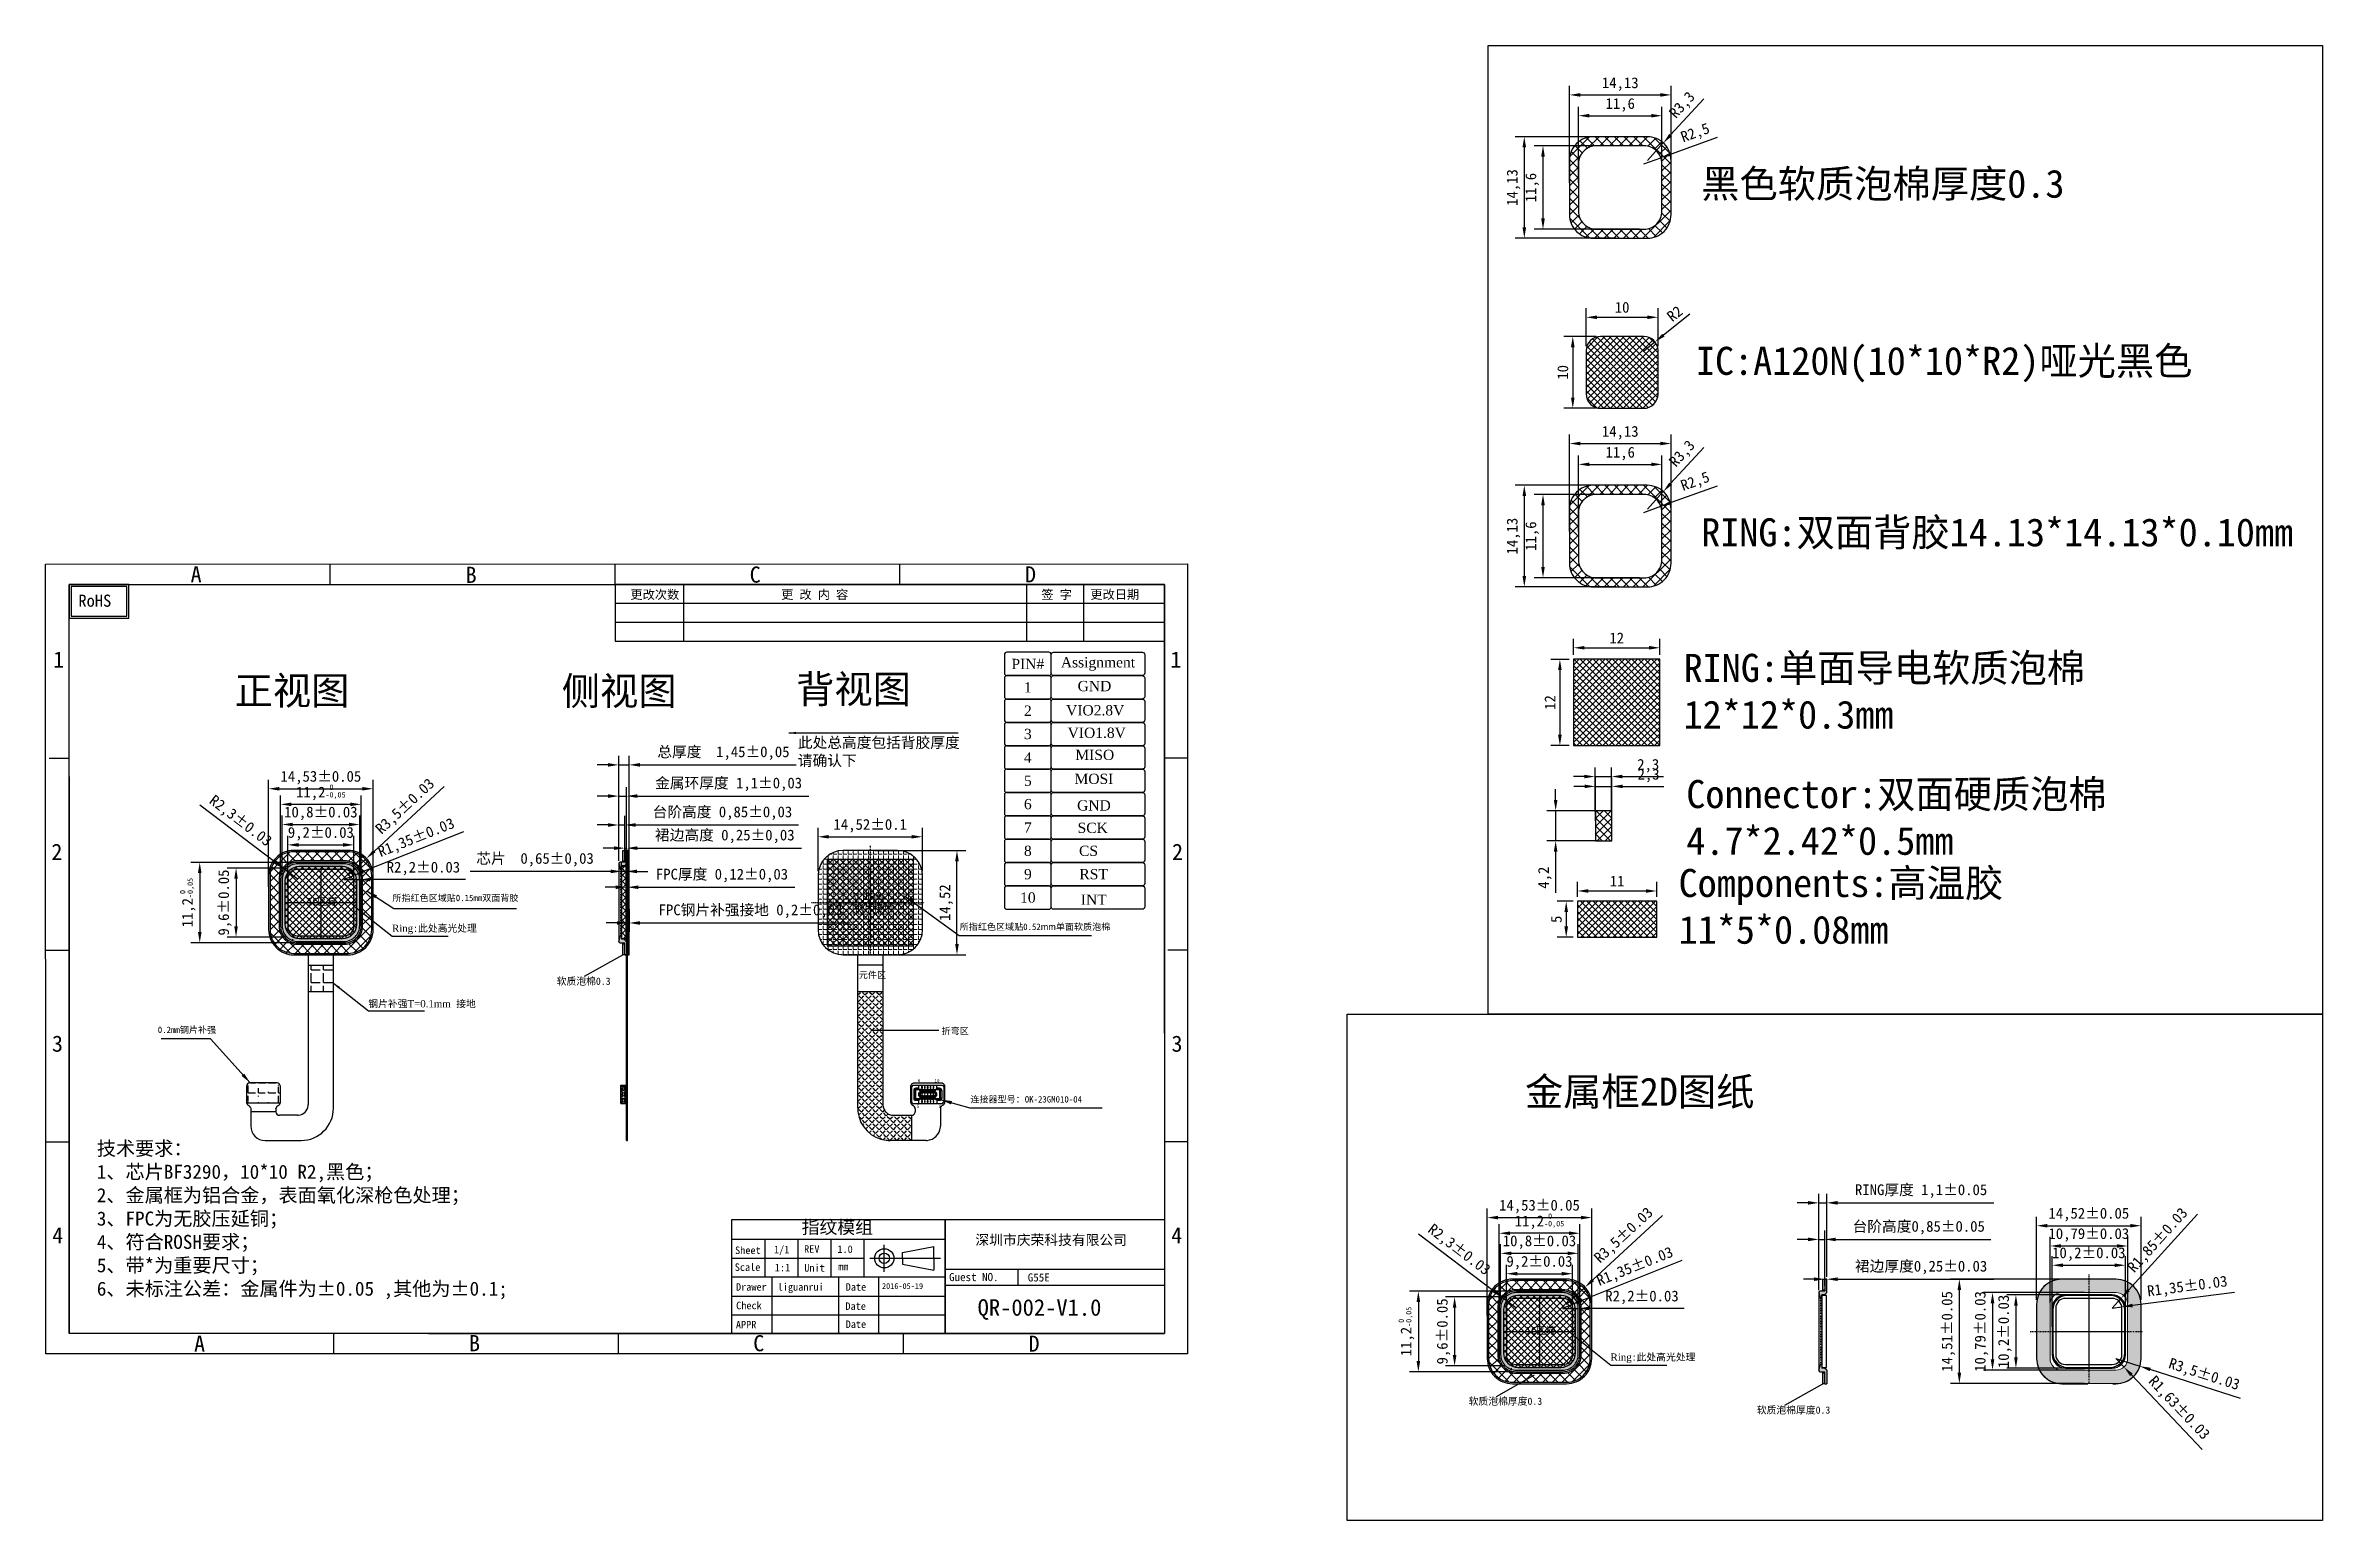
# Model space of a CAD drawing. Header units: millimetres. Extents: x 1564 to 1881, y 393 to 598.
import ezdxf

# ---------------------------------------------------------------- set-up
doc = ezdxf.new("R2010")
doc.units = ezdxf.units.MM
doc.header["$LTSCALE"] = 0.02
doc.linetypes.add('HIDDEN', pattern=[9.525, 6.35, -3.175])
for name, color, linetype in [('02___PRT_ALL_AXES', 7, 'Continuous'), ('Adhevise', 44, 'Continuous'), ('DEFAULT_2', 8, 'HIDDEN'), ('dim', 4, 'Continuous'), ('FPC', 2, 'Continuous'), ('IC', 6, 'Continuous'), ('Ring', 7, 'Continuous'), ('图框', 7, 'Continuous')]:
    doc.layers.add(name, color=color, linetype=linetype)
doc.layers.add('Stiffener', color=8, linetype='Continuous', lineweight=0)
doc.styles.get("Standard").update_dxf_attribs({"font": ''})
doc.styles.add('Times New Roman', font='times.ttf')
doc.styles.get('Standard').set_extended_font_data('SimSun')
doc.dimstyles.new('Dim', dxfattribs={"dimtxt": 1, "dimasz": 1, "dimexe": 0, "dimexo": 0.4, "dimgap": 0.2, "dimtad": 1, "dimzin": 1, "dimdsep": 46, "dimtxsty": 'Times New Roman', "dimcen": 0, "dimadec": 0, "dimazin": 0, "dimtp": 0.1, "dimtm": 0.1, "dimtfac": 1, "dimtmove": 0, "dimatfit": 3, "dimfxl": 1, "dimtolj": 1, "dimtzin": 0, "dimarcsym": 0})
doc.dimstyles.new('ISO-25', dxfattribs={"dimtxt": 1.5, "dimasz": 1.5, "dimexe": 1.25, "dimexo": 0.625, "dimtad": 1, "dimtxsty": 'Standard', "dimcen": 2.5, "dimadec": 0, "dimazin": 0, "dimtfac": 1, "dimtmove": 0, "dimatfit": 3, "dimfxl": 1, "dimarcsym": 0})

msp = doc.modelspace()

# ---------------------------------------------------------------- texts
at = {"char_height": 1, "width": 4.31977, "attachment_point": 1}
for insert in [(1600.827, 479.73), (1600.827, 479.73), (1770.252, 420.079)]:
    msp.add_mtext('{\\C3;IC区域}', dxfattribs=dict(at, insert=insert))
at = {"layer": 'dim', "attachment_point": 5, "style": 'Times New Roman'}
for s, insert, char_height in [('PIN#', (1700.965, 512.297), 1.4297), ('Assignment', (1710.715, 512.297), 1.4297), ('1', (1700.965, 509.047), 1.43), ('GND', (1710.228, 509.213), 1.4297), ('2', (1700.965, 505.797), 1.43), ('VIO2.8V', (1710.331, 505.84), 1.4297), ('VIO1.8V', (1710.545, 502.713), 1.4297), ('3', (1700.965, 502.547), 1.43), ('MISO', (1710.272, 499.646), 1.4297), ('4', (1700.965, 499.297), 1.43), ('MOSI', (1710.154, 496.308), 1.4297), ('5', (1700.965, 496.047), 1.43), ('6', (1700.965, 492.797), 1.43), ('GND', (1710.155, 492.611), 1.4297), ('7', (1700.965, 489.547), 1.43), ('SCK', (1709.984, 489.492), 1.4297), ('8', (1700.965, 486.297), 1.43), ('CS', (1709.402, 486.297), 1.4297), ('9', (1700.965, 483.047), 1.43), ('RST', (1710.112, 483.047), 1.4297), ('10', (1700.965, 479.797), 1.4297), ('INT', (1710.133, 479.509), 1.4297)]:
    msp.add_mtext(s, dxfattribs=dict(at, insert=insert, char_height=char_height))
at = {"layer": 'dim', "color": 1, "insert": (1668.991, 502.122), "char_height": 1.5, "width": 25.34339, "attachment_point": 1}
msp.add_mtext('此处总高度包括背胶厚度\\P请确认下', dxfattribs=at)
at = {"layer": 'dim', "color": 3, "attachment_point": 1}
for s, insert, char_height, width in [('{\\C1;所指红色区域贴0.15\\f@SimHei|b0|i0|c134|p2;mm\\fSimSun|b0|i0|c134|p2;双面背胶}', (1612.613, 480.205), 0.9, 287.00663), ('{\\C1;所指红色区域贴0.52\\fArial|b0|i0|c0|p32;mm\\fSimSun|b0|i0|c134|p2;单面软质泡棉}', (1691.496, 476.187), 0.9, 287.00663), ('{\\C1;元件区}', (1677.469, 469.489), 0.9, 287.00663), ('{\\C1;0.2mm钢片补强}', (1579.999, 461.856), 0.9, 287.00663), ('{\\C1;折弯区}', (1688.964, 461.69), 0.9, 287.00663), ('{\\C1;6}', (1685.669, 454.579), 0.45, 143.50332), ('{\\C1;10}', (1687.98, 454.561), 0.45, 143.50332), ('{\\C1;5}', (1685.529, 450.998), 0.45, 143.50332), ('{\\C1;1}', (1688.571, 451.002), 0.45, 143.50332), ('{\\C1;连接器型号：OK-23GM010-04}', (1692.979, 452.194), 0.9, 287.00663)]:
    msp.add_mtext(s, dxfattribs=dict(at, insert=insert, char_height=char_height, width=width))
at = {"layer": 'dim', "insert": (1676.799, 480.474), "char_height": 1, "width": 50, "attachment_point": 1}
msp.add_mtext('0.15mm\\P钢片接地', dxfattribs=at)
at = {"layer": 'dim', "color": 1, "char_height": 1, "attachment_point": 4, "style": 'Times New Roman'}
for s, insert in [('Ring{\\fSimSun|b0|i0|c134|p2;:此处高光处理}', (1612.559, 475.374)), ('{\\fSimSun|b0|i0|c134|p2;软质泡棉0.3}', (1635.455, 468.114)), ('{\\fSimSun|b0|i0|c134|p2;钢片补强}T=0.1mm  {\\fSimSun|b0|i0|c134|p2;接地}', (1609.262, 464.975)), ('Ring{\\fSimSun|b0|i0|c134|p2;:此处高光处理}', (1781.985, 415.723)), ('{\\fSimSun|b0|i0|c134|p2;软质泡棉厚度0.3}', (1762.252, 409.688)), ('{\\fSimSun|b0|i0|c134|p2;软质泡棉厚度0.3}', (1802.31, 408.463))]:
    msp.add_mtext(s, dxfattribs=dict(at, insert=insert))
at = {"layer": '图框'}
for s, p in [('更改次数', (1645.709, 521.336)), ('更 改 内 容', (1666.665, 521.339)), ('签 字', (1702.846, 521.333)), ('更改日期', (1709.658, 521.346))]:
    msp.add_text(s, height=1.2441, dxfattribs=at).set_placement(p)
at = {"layer": '图框', "attachment_point": 1}
for s, insert, char_height, width in [('黑色软质泡棉厚度0.3', (1794.581, 581.051), 3.9, 100), ('IC:A120N(10*10*R2)哑光黑色', (1793.848, 556.412), 3.9, 100), ('RING:双面背胶14.13*14.13*0.10mm', (1794.581, 532.56), 3.9, 100), ('RoHS', (1568.955, 521.941), 1.6848, 4.17502), ('RING:单面导电软质泡棉\\P12*12*0.3mm', (1792.137, 513.706), 3.9, 100), ('{\\fSimSun|b0|i0|c134|p2;正视图}', (1590.682, 510.541), 3.9, 19.86811), ('{\\fSimSun|b0|i0|c134|p2;侧视图}', (1636.165, 510.487), 3.9, 18.75758), ('{\\fSimSun|b0|i0|c134|p2;背视图}', (1668.75, 510.749), 3.9, 19.97171), ('Connector:双面硬质泡棉\\P4.7*2.42*0.5mm', (1792.515, 496.15), 3.9, 100), ('Components:高温胶\\P11*5*0.08mm', (1791.441, 483.782), 3.9, 100), ('金属框2D图纸', (1770.082, 454.759), 3.9, 50), ('技术要求：\\P1、芯片BF3290，10*10 R2,黑色；\\P2、金属框为铝合金，表面氧化{\\C1;深枪色}处理；\\P3、FPC为无胶压延铜；\\P4、符合ROSH要求；\\P5、带*为重要尺寸；\\P6、未标注公差：金属件为%%P0.05 ,其他为%%P0.1;', (1571.523, 445.883), 1.95, 66.66817), ('指纹模组', (1669.515, 434.866), 1.819, 29.64564), ('{\\C0;Sheet}', (1660.258, 431.263), 1.04772, 46.55691), ('{\\C0;1/1}', (1665.665, 431.369), 1.0477, 46.55691), ('{\\C0;REV}', (1669.86, 431.446), 1.0477, 46.55691), ('{\\C0;1.0}', (1674.483, 431.419), 1.0477, 46.55691), ('{\\fSimHei|b0|i0|c134|p2;\\C0;深圳市庆荣科技有限公司}', (1693.674, 432.886), 1.40445, 43.04671), ('{\\C0;Scale}', (1660.216, 428.92), 1.04772, 46.55691), ('{\\C0;1:1}', (1665.785, 428.862), 1.0477, 46.55691), ('{\\C0;Unit}', (1669.883, 428.812), 1.0477, 46.55691), ('{\\C0;mm}', (1674.595, 428.995), 1.0477, 46.55691), ('{\\C0;Guest NO. }', (1690.016, 427.577), 1.1232, 39.92874), ('{\\C0;G55E}', (1700.952, 427.524), 1.1232, 39.92874), ('{\\C0;Drawer}', (1660.391, 426.165), 1.04772, 46.55691), ('{\\fSimSun|b0|i0|c134|p54;\\C0;liguanrui }', (1666.185, 426.165), 1.04772, 46.55691), ('{\\C0;Date}', (1675.639, 426.167), 1.0477, 46.55691), ('{\\f@SimHei|b0|i0|c134|p2;\\C0;2016-05-19}', (1680.687, 426.165), 0.8, 46.55691), ('{\\C0;Check}', (1660.406, 423.586), 1.04772, 46.55691), ('{\\C0;Date}', (1675.604, 423.493), 1.0477, 46.55691), ('{\\f@SimHei|b0|i0|c134|p2;QR-002-V1.0}', (1693.981, 423.94), 2.3, 26.70795), ('{\\C0;APPR}', (1660.372, 420.912), 1.0477, 46.55691), ('{\\C0;Date}', (1675.636, 420.98), 1.0477, 46.55691)]:
    msp.add_mtext(s, dxfattribs=dict(at, insert=insert, char_height=char_height, width=width))

# ---------------------------------------------------------------- blocks, each defined once
blk = doc.blocks.new('tukuang')
at = {"layer": '图框'}
for p, q in [((1096.94, 330.61), (1219.08, 330.63)), ((1096.98, 246.12), (1096.94, 330.61)), ((1127.4, 328.45), (1127.4, 330.61)), ((1157.86, 328.45), (1157.86, 330.61)), ((1188.31, 328.45), (1188.31, 330.61)), ((1219.08, 330.63), (1219.08, 246.12)), ((1099.48, 307.89), (1099.48, 328.45)), ((1099.48, 328.45), (1119.98, 328.45)), ((1099.48, 285.25), (1099.48, 328.45)), ((1216.61, 328.45), (1216.61, 285.25)), ((1097.32, 309.84), (1099.48, 309.84)), ((1219.08, 309.84), (1216.61, 309.84)), ((1099.48, 307.89), (1099.48, 248.28)), ((1216.61, 280.43), (1216.61, 303.51)), ((1096.96, 289.32), (1099.48, 289.32)), ((1219.14, 289.32), (1216.98, 289.32)), ((1096.97, 268.8), (1099.48, 268.8)), ((1219.08, 268.8), (1216.61, 268.8)), ((1219.08, 246.12), (1096.98, 246.12)), ((1145.33, 248.28), (1099.48, 248.28)), ((1145.27, 248.28), (1119.16, 248.28)), ((1127.77, 246.12), (1127.77, 248.28)), ((1137.91, 248.28), (1216.61, 248.28)), ((1158.23, 246.12), (1158.23, 248.28)), ((1188.69, 246.12), (1188.69, 248.28))]:
    blk.add_line(p, q, dxfattribs=at)
at = {"layer": '图框', "linetype": 'Continuous'}
for p, q in [((1216.61, 328.45), (1216.61, 288.05)), ((1216.61, 328.45), (1216.61, 278.23)), ((1216.61, 326.85), (1216.61, 288.05)), ((1216.61, 324.82), (1216.61, 284.41))]:
    blk.add_line(p, q, dxfattribs=at)
at = {"layer": '图框', "lineweight": -3}
for p, q in [((1216.61, 286.27), (1216.61, 328.45)), ((1216.61, 303.51), (1216.61, 280.43))]:
    blk.add_line(p, q, dxfattribs=at)
at = {"layer": '图框'}
blk.add_lwpolyline([(1099.48, 328.45), (1216.61, 328.45), (1216.61, 263.22), (1216.61, 248.28), (1160.58, 248.28), (1148.78, 248.28), (1099.48, 248.28), (1099.48, 259.33)], close=True, dxfattribs=at)
at = {"layer": '图框', "char_height": 1.73, "width": 131.7639}
for s, insert, attachment_point in [('A', (1112.46, 330.39), 1), ('B', (1141.87, 330.33), 1), ('C', (1172.25, 330.36), 1), ('D', (1201.7, 330.38), 1), ('1', (1097.75, 321.26), 1), ('1', (1218.42, 321.26), 3), ('2', (1097.57, 300.69), 1), ('2', (1218.6, 300.69), 3), ('3', (1097.63, 280.17), 1), ('3', (1218.54, 280.17), 3), ('4', (1097.66, 259.65), 1), ('4', (1218.51, 259.65), 3), ('A', (1112.83, 246.33), 7), ('B', (1142.24, 246.39), 7), ('C', (1172.63, 246.36), 7), ('D', (1202.08, 246.34), 7)]:
    blk.add_mtext(s, dxfattribs=dict(at, insert=insert, attachment_point=attachment_point))
blk = doc.blocks.new('*D2')
at = {"layer": 'Defpoints', "color": 0, "transparency": 16777216}
for p in [(1777.5, 430.32), (1766.7, 422.65), (1777.5, 422.65)]:
    blk.add_point(p, dxfattribs=at)
at = {"layer": 'dim', "color": 0, "lineweight": -2, "transparency": 16777216}
for p, q in [((1766.7, 423.28), (1766.7, 431.57)), ((1777.5, 423.28), (1777.5, 431.57)), ((1768.2, 430.32), (1776, 430.32))]:
    blk.add_line(p, q, dxfattribs=at)
at = {"layer": 'dim', "color": 0, "transparency": 16777216}
for points in [[(1768.2, 430.57), (1768.2, 430.07), (1766.7, 430.32)], [(1776, 430.57), (1776, 430.07), (1777.5, 430.32)]]:
    blk.add_solid(points, dxfattribs=at)
at = {"layer": 'dim', "color": 0, "transparency": 16777216, "insert": (1772.1, 431.86), "char_height": 1.5, "attachment_point": 5}
blk.add_mtext('10,8%%P0.03', dxfattribs=at)
blk = doc.blocks.new('*D3')
at = {"layer": 'Defpoints', "color": 0, "transparency": 16777216}
for p in [(1776.7, 427.48), (1767.5, 420.94), (1776.7, 420.94)]:
    blk.add_point(p, dxfattribs=at)
at = {"layer": 'dim', "color": 0, "lineweight": -2, "transparency": 16777216}
for p, q in [((1767.5, 421.56), (1767.5, 428.73)), ((1769, 427.48), (1775.2, 427.48)), ((1776.7, 421.56), (1776.7, 428.73))]:
    blk.add_line(p, q, dxfattribs=at)
at = {"layer": 'dim', "color": 0, "transparency": 16777216}
for points in [[(1769, 427.73), (1769, 427.23), (1767.5, 427.48)], [(1775.2, 427.73), (1775.2, 427.23), (1776.7, 427.48)]]:
    blk.add_solid(points, dxfattribs=at)
at = {"layer": 'dim', "color": 0, "transparency": 16777216, "insert": (1772.1, 429.01), "char_height": 1.5, "attachment_point": 5}
blk.add_mtext('9,2%%P0.03', dxfattribs=at)
blk = doc.blocks.new('*D4')
at = {"layer": 'Defpoints', "color": 0, "transparency": 16777216}
for p in [(1811.79, 432.25), (1810.94, 424.85), (1811.79, 425.19)]:
    blk.add_point(p, dxfattribs=at)
at = {"layer": 'dim', "color": 0, "lineweight": -2, "transparency": 16777216}
for p, q in [((1809.44, 432.25), (1807.94, 432.25)), ((1810.94, 425.48), (1810.94, 433.5)), ((1810.94, 432.25), (1811.79, 432.25)), ((1811.79, 425.81), (1811.79, 433.5)), ((1813.29, 432.25), (1834.86, 432.25))]:
    blk.add_line(p, q, dxfattribs=at)
at = {"layer": 'dim', "color": 0, "transparency": 16777216}
for points in [[(1809.44, 432.5), (1809.44, 432), (1810.94, 432.25)], [(1813.29, 432.5), (1813.29, 432), (1811.79, 432.25)]]:
    blk.add_solid(points, dxfattribs=at)
at = {"layer": 'dim', "color": 0, "transparency": 16777216, "insert": (1824.83, 433.88), "char_height": 1.5, "attachment_point": 5}
blk.add_mtext('台阶高度0,85%%P0.05', dxfattribs=at)
blk = doc.blocks.new('*D5')
at = {"layer": 'Defpoints', "color": 0, "transparency": 16777216}
for p in [(1812.04, 437.34), (1810.94, 424.57), (1812.04, 426.72)]:
    blk.add_point(p, dxfattribs=at)
at = {"layer": 'dim', "color": 0, "lineweight": -2, "transparency": 16777216}
for p, q in [((1809.44, 437.34), (1807.94, 437.34)), ((1810.94, 425.19), (1810.94, 438.59)), ((1810.94, 437.34), (1812.04, 437.34)), ((1812.04, 427.34), (1812.04, 438.59)), ((1813.54, 437.34), (1835.28, 437.34))]:
    blk.add_line(p, q, dxfattribs=at)
at = {"layer": 'dim', "color": 0, "transparency": 16777216}
for points in [[(1809.44, 437.59), (1809.44, 437.09), (1810.94, 437.34)], [(1813.54, 437.59), (1813.54, 437.09), (1812.04, 437.34)]]:
    blk.add_solid(points, dxfattribs=at)
at = {"layer": 'dim', "color": 0, "transparency": 16777216, "insert": (1825.16, 438.97), "char_height": 1.5, "attachment_point": 5}
blk.add_mtext('RING厚度 1,1%%P0.05', dxfattribs=at)
blk = doc.blocks.new('*D6')
at = {"layer": 'Defpoints', "color": 0, "transparency": 16777216}
for p in [(1811.79, 426.4), (1812.04, 426.72), (1812.04, 426.4)]:
    blk.add_point(p, dxfattribs=at)
at = {"layer": 'dim', "color": 0, "lineweight": -2, "transparency": 16777216}
for p, q in [((1811.79, 427.03), (1811.79, 427.97)), ((1812.04, 427.03), (1812.04, 427.97)), ((1810.29, 426.72), (1808.79, 426.72)), ((1811.79, 426.72), (1812.04, 426.72)), ((1813.54, 426.72), (1835.27, 426.72))]:
    blk.add_line(p, q, dxfattribs=at)
at = {"layer": 'dim', "color": 0, "transparency": 16777216}
for points in [[(1810.29, 426.97), (1810.29, 426.47), (1811.79, 426.72)], [(1813.54, 426.97), (1813.54, 426.47), (1812.04, 426.72)]]:
    blk.add_solid(points, dxfattribs=at)
at = {"layer": 'dim', "color": 0, "transparency": 16777216, "insert": (1825.16, 428.34), "char_height": 1.5, "attachment_point": 5}
blk.add_mtext('裙边厚度0,25%%P0.03', dxfattribs=at)
blk = doc.blocks.new('*D7')
at = {"layer": 'Defpoints', "color": 0, "transparency": 16777216}
for p in [(1779.36, 435.29), (1764.83, 421.04), (1779.36, 421.04)]:
    blk.add_point(p, dxfattribs=at)
at = {"layer": 'dim', "color": 0, "lineweight": -2, "transparency": 16777216}
for p, q in [((1764.83, 421.66), (1764.83, 436.54)), ((1766.33, 435.29), (1777.86, 435.29)), ((1779.36, 421.66), (1779.36, 436.54))]:
    blk.add_line(p, q, dxfattribs=at)
at = {"layer": 'dim', "color": 0, "transparency": 16777216}
for points in [[(1766.33, 435.54), (1766.33, 435.04), (1764.83, 435.29)], [(1777.86, 435.54), (1777.86, 435.04), (1779.36, 435.29)]]:
    blk.add_solid(points, dxfattribs=at)
at = {"layer": 'dim', "color": 0, "transparency": 16777216, "insert": (1772.1, 436.82), "char_height": 1.5, "attachment_point": 5}
blk.add_mtext('14,53%%P0.05', dxfattribs=at)
blk = doc.blocks.new('*D8')
at = {"layer": 'Defpoints', "color": 0, "transparency": 16777216}
for p in [(1767.92, 424.26), (1760.3, 414.66), (1767.92, 414.66)]:
    blk.add_point(p, dxfattribs=at)
at = {"layer": 'dim', "color": 0, "lineweight": -2, "transparency": 16777216}
for p, q in [((1767.29, 424.26), (1759.05, 424.26)), ((1760.3, 422.76), (1760.3, 416.16)), ((1767.29, 414.66), (1759.05, 414.66))]:
    blk.add_line(p, q, dxfattribs=at)
at = {"layer": 'dim', "color": 0, "transparency": 16777216}
for points in [[(1760.05, 422.76), (1760.55, 422.76), (1760.3, 424.26)], [(1760.05, 416.16), (1760.55, 416.16), (1760.3, 414.66)]]:
    blk.add_solid(points, dxfattribs=at)
at = {"layer": 'dim', "color": 0, "transparency": 16777216, "insert": (1758.77, 419.46), "char_height": 1.5, "attachment_point": 5, "rotation": 90}
blk.add_mtext('9,6%%P0.05', dxfattribs=at)
blk = doc.blocks.new('*D9')
at = {"layer": 'Defpoints', "color": 0, "transparency": 16777216}
for p in [(1766.5, 433.11), (1766.5, 422.75), (1777.7, 422.75)]:
    blk.add_point(p, dxfattribs=at)
at = {"layer": 'dim', "color": 0, "lineweight": -2, "transparency": 16777216}
for p, q in [((1766.5, 423.38), (1766.5, 434.36)), ((1777.7, 423.38), (1777.7, 434.36)), ((1776.2, 433.11), (1768, 433.11))]:
    blk.add_line(p, q, dxfattribs=at)
at = {"layer": 'dim', "color": 0, "transparency": 16777216}
for points in [[(1768, 433.36), (1768, 432.86), (1766.5, 433.11)], [(1776.2, 433.36), (1776.2, 432.86), (1777.7, 433.11)]]:
    blk.add_solid(points, dxfattribs=at)
at = {"layer": 'dim', "color": 1, "transparency": 16777216, "insert": (1772.1, 434.78), "char_height": 1.5, "attachment_point": 5}
blk.add_mtext('11,2{\\H0.750000;\\S 0^ -0,05;}', dxfattribs=at)
blk = doc.blocks.new('*D10')
at = {"layer": 'Defpoints', "color": 0, "transparency": 16777216}
for p in [(1768.8, 425.05), (1755.26, 413.85), (1769.08, 413.85)]:
    blk.add_point(p, dxfattribs=at)
at = {"layer": 'dim', "color": 0, "lineweight": -2, "transparency": 16777216}
for p, q in [((1768.17, 425.05), (1754.01, 425.05)), ((1755.26, 423.55), (1755.26, 415.35)), ((1768.45, 413.85), (1754.01, 413.85))]:
    blk.add_line(p, q, dxfattribs=at)
at = {"layer": 'dim', "color": 0, "transparency": 16777216}
for points in [[(1755.01, 423.55), (1755.51, 423.55), (1755.26, 425.05)], [(1755.01, 415.35), (1755.51, 415.35), (1755.26, 413.85)]]:
    blk.add_solid(points, dxfattribs=at)
at = {"layer": 'dim', "color": 1, "transparency": 16777216, "insert": (1753.59, 419.45), "char_height": 1.5, "attachment_point": 5, "rotation": 90}
blk.add_mtext('11,2{\\H0.750000;\\S 0^ -0,05;}', dxfattribs=at)
blk = doc.blocks.new('*D11')
at = {"layer": 'Defpoints', "color": 0, "transparency": 16777216}
for p in [(1775.35, 422.7), (1776.6, 423.2)]:
    blk.add_point(p, dxfattribs=at)
at = {"layer": 'dim', "color": 0, "lineweight": -2, "transparency": 16777216}
for p, q in [((1791.91, 429.32), (1778, 423.76)), ((1775.35, 422.7), (1776.6, 423.2))]:
    blk.add_line(p, q, dxfattribs=at)
at = {"layer": 'dim', "color": 0, "transparency": 16777216}
blk.add_solid([(1777.9, 423.99), (1778.09, 423.53), (1776.6, 423.2)], dxfattribs=at)
at = {"layer": 'dim', "color": 0, "transparency": 16777216, "insert": (1785.41, 428.37), "char_height": 1.5, "attachment_point": 5, "rotation": 21.7719}
blk.add_mtext('R1,35%%P0.03', dxfattribs=at)
blk = doc.blocks.new('*D12')
at = {"layer": 'Defpoints', "color": 0, "transparency": 16777216}
for p in [(1775.3, 422.65), (1777.5, 422.65)]:
    blk.add_point(p, dxfattribs=at)
at = {"layer": 'dim', "color": 0, "lineweight": -2, "transparency": 16777216}
for p, q in [((1775.3, 422.65), (1777.5, 422.65)), ((1792.21, 422.65), (1779, 422.65))]:
    blk.add_line(p, q, dxfattribs=at)
at = {"layer": 'dim', "color": 0, "transparency": 16777216}
blk.add_solid([(1779, 422.9), (1779, 422.4), (1777.5, 422.65)], dxfattribs=at)
at = {"layer": 'dim', "color": 0, "transparency": 16777216, "insert": (1786.35, 424.19), "char_height": 1.5, "attachment_point": 5}
blk.add_mtext('R2,2{\\C256;%%P0.03}', dxfattribs=at)
blk = doc.blocks.new('*D13')
at = {"layer": 'Defpoints', "color": 0, "transparency": 16777216}
for p in [(1778.43, 425.6), (1775.86, 423.22)]:
    blk.add_point(p, dxfattribs=at)
at = {"layer": 'dim', "color": 0, "lineweight": -2, "transparency": 16777216}
for p, q in [((1789.22, 435.6), (1779.53, 426.62)), ((1775.86, 423.22), (1778.43, 425.6))]:
    blk.add_line(p, q, dxfattribs=at)
at = {"layer": 'dim', "color": 0, "transparency": 16777216}
blk.add_solid([(1779.36, 426.8), (1779.7, 426.43), (1778.43, 425.6)], dxfattribs=at)
at = {"layer": 'dim', "color": 0, "transparency": 16777216, "insert": (1783.88, 432.74), "char_height": 1.5, "attachment_point": 5, "rotation": 42.8412}
blk.add_mtext('R3,5%%P0.03', dxfattribs=at)
blk = doc.blocks.new('*D14')
at = {"layer": 'Defpoints', "color": 0, "transparency": 16777216}
for p in [(1766.97, 424.15), (1768.8, 422.75)]:
    blk.add_point(p, dxfattribs=at)
at = {"layer": 'dim', "color": 0, "lineweight": -2, "transparency": 16777216}
for p, q in [((1755.27, 433.05), (1765.78, 425.05)), ((1768.8, 422.75), (1766.97, 424.15))]:
    blk.add_line(p, q, dxfattribs=at)
at = {"layer": 'dim', "color": 0, "transparency": 16777216}
blk.add_solid([(1765.93, 425.25), (1765.62, 424.86), (1766.97, 424.15)], dxfattribs=at)
at = {"layer": 'dim', "color": 0, "transparency": 16777216, "insert": (1760.85, 430.73), "char_height": 1.5, "attachment_point": 5, "rotation": 322.7255}
blk.add_mtext('R2,3%%P0.03', dxfattribs=at)
blk = doc.blocks.new('*D15')
at = {"layer": 'Defpoints', "color": 0, "transparency": 16777216}
for p in [(1855.74, 434.16), (1841.22, 423.22), (1855.74, 423.22)]:
    blk.add_point(p, dxfattribs=at)
at = {"layer": 'dim', "color": 0, "lineweight": -2, "transparency": 16777216}
for p, q in [((1841.22, 423.84), (1841.22, 435.41)), ((1842.72, 434.16), (1854.24, 434.16)), ((1855.74, 423.84), (1855.74, 435.41))]:
    blk.add_line(p, q, dxfattribs=at)
at = {"layer": 'dim', "color": 0, "transparency": 16777216}
for points in [[(1842.72, 434.41), (1842.72, 433.91), (1841.22, 434.16)], [(1854.24, 434.41), (1854.24, 433.91), (1855.74, 434.16)]]:
    blk.add_solid(points, dxfattribs=at)
at = {"layer": 'dim', "color": 0, "transparency": 16777216, "insert": (1848.48, 435.7), "char_height": 1.5, "attachment_point": 5}
blk.add_mtext('14,52%%P0.05', dxfattribs=at)
blk = doc.blocks.new('*D16')
at = {"layer": 'Defpoints', "color": 0, "transparency": 16777216}
for p in [(1830.48, 426.71), (1848.48, 426.71), (1848.48, 412.2)]:
    blk.add_point(p, dxfattribs=at)
at = {"layer": 'dim', "color": 0, "lineweight": -2, "transparency": 16777216}
for p, q in [((1847.86, 426.71), (1829.23, 426.71)), ((1830.48, 413.7), (1830.48, 425.21)), ((1847.86, 412.2), (1829.23, 412.2))]:
    blk.add_line(p, q, dxfattribs=at)
at = {"layer": 'dim', "color": 0, "transparency": 16777216}
for points in [[(1830.23, 425.21), (1830.73, 425.21), (1830.48, 426.71)], [(1830.23, 413.7), (1830.73, 413.7), (1830.48, 412.2)]]:
    blk.add_solid(points, dxfattribs=at)
at = {"layer": 'dim', "color": 0, "transparency": 16777216, "insert": (1828.95, 419.45), "char_height": 1.5, "attachment_point": 5, "rotation": 90}
blk.add_mtext('14,51%%P0.05', dxfattribs=at)
blk = doc.blocks.new('*D17')
at = {"layer": 'Defpoints', "color": 0, "transparency": 16777216}
for p in [(1853.88, 431.34), (1843.09, 422.8), (1853.88, 422.8)]:
    blk.add_point(p, dxfattribs=at)
at = {"layer": 'dim', "color": 0, "lineweight": -2, "transparency": 16777216}
for p, q in [((1843.09, 423.42), (1843.09, 432.59)), ((1844.59, 431.34), (1852.38, 431.34)), ((1853.88, 423.42), (1853.88, 432.59))]:
    blk.add_line(p, q, dxfattribs=at)
at = {"layer": 'dim', "color": 0, "transparency": 16777216}
for points in [[(1844.59, 431.59), (1844.59, 431.09), (1843.09, 431.34)], [(1852.38, 431.59), (1852.38, 431.09), (1853.88, 431.34)]]:
    blk.add_solid(points, dxfattribs=at)
at = {"layer": 'dim', "color": 0, "transparency": 16777216, "insert": (1848.48, 432.87), "char_height": 1.5, "attachment_point": 5}
blk.add_mtext('10,79%%P0.03', dxfattribs=at)
blk = doc.blocks.new('*D18')
at = {"layer": 'Defpoints', "color": 0, "transparency": 16777216}
for p in [(1848.48, 424.85), (1835.09, 414.06), (1848.48, 414.06)]:
    blk.add_point(p, dxfattribs=at)
at = {"layer": 'dim', "color": 0, "lineweight": -2, "transparency": 16777216}
for p, q in [((1847.86, 424.85), (1833.84, 424.85)), ((1835.09, 423.35), (1835.09, 415.56)), ((1847.86, 414.06), (1833.84, 414.06))]:
    blk.add_line(p, q, dxfattribs=at)
at = {"layer": 'dim', "color": 0, "transparency": 16777216}
for points in [[(1834.84, 423.35), (1835.34, 423.35), (1835.09, 424.85)], [(1834.84, 415.56), (1835.34, 415.56), (1835.09, 414.06)]]:
    blk.add_solid(points, dxfattribs=at)
at = {"layer": 'dim', "color": 0, "transparency": 16777216, "insert": (1833.56, 419.45), "char_height": 1.5, "attachment_point": 5, "rotation": 90}
blk.add_mtext('10,79%%P0.03', dxfattribs=at)
blk = doc.blocks.new('*D19')
at = {"layer": 'Defpoints', "color": 0, "transparency": 16777216}
for p in [(1853.58, 428.66), (1843.38, 419.45), (1853.58, 419.45)]:
    blk.add_point(p, dxfattribs=at)
at = {"layer": 'dim', "color": 0, "lineweight": -2, "transparency": 16777216}
for p, q in [((1843.38, 420.08), (1843.38, 429.91)), ((1844.88, 428.66), (1852.08, 428.66)), ((1853.58, 420.08), (1853.58, 429.91))]:
    blk.add_line(p, q, dxfattribs=at)
at = {"layer": 'dim', "color": 0, "transparency": 16777216}
for points in [[(1844.88, 428.91), (1844.88, 428.41), (1843.38, 428.66)], [(1852.08, 428.91), (1852.08, 428.41), (1853.58, 428.66)]]:
    blk.add_solid(points, dxfattribs=at)
at = {"layer": 'dim', "color": 0, "transparency": 16777216, "insert": (1848.48, 430.2), "char_height": 1.5, "attachment_point": 5}
blk.add_mtext('10,2%%P0.03', dxfattribs=at)
blk = doc.blocks.new('*D20')
at = {"layer": 'Defpoints', "color": 0, "transparency": 16777216}
for p in [(1848.48, 424.55), (1838.34, 414.35), (1848.48, 414.35)]:
    blk.add_point(p, dxfattribs=at)
at = {"layer": 'dim', "color": 0, "lineweight": -2, "transparency": 16777216}
for p, q in [((1847.86, 424.55), (1837.09, 424.55)), ((1838.34, 423.05), (1838.34, 415.85)), ((1847.86, 414.35), (1837.09, 414.35))]:
    blk.add_line(p, q, dxfattribs=at)
at = {"layer": 'dim', "color": 0, "transparency": 16777216}
for points in [[(1838.09, 423.05), (1838.59, 423.05), (1838.34, 424.55)], [(1838.09, 415.85), (1838.59, 415.85), (1838.34, 414.35)]]:
    blk.add_solid(points, dxfattribs=at)
at = {"layer": 'dim', "color": 0, "transparency": 16777216, "insert": (1836.81, 419.45), "char_height": 1.5, "attachment_point": 5, "rotation": 90}
blk.add_mtext('10,2%%P0.03', dxfattribs=at)
blk = doc.blocks.new('*D21')
at = {"layer": 'Defpoints', "color": 0, "transparency": 16777216}
for p in [(1851.73, 422.7), (1853.07, 422.87)]:
    blk.add_point(p, dxfattribs=at)
at = {"layer": 'dim', "color": 0, "lineweight": -2, "transparency": 16777216}
for p, q in [((1868.72, 424.88), (1854.56, 423.07)), ((1851.73, 422.7), (1853.07, 422.87))]:
    blk.add_line(p, q, dxfattribs=at)
at = {"layer": 'dim', "color": 0, "transparency": 16777216}
blk.add_solid([(1854.53, 423.31), (1854.59, 422.82), (1853.07, 422.87)], dxfattribs=at)
at = {"layer": 'dim', "color": 0, "transparency": 16777216, "insert": (1862.19, 425.59), "char_height": 1.5, "attachment_point": 5, "rotation": 7.3094}
blk.add_mtext('R1,35%%P0.03', dxfattribs=at)
blk = doc.blocks.new('*D22')
at = {"layer": 'Defpoints', "color": 0, "transparency": 16777216}
for p in [(1851.73, 422.7), (1852.98, 424.07)]:
    blk.add_point(p, dxfattribs=at)
at = {"layer": 'dim', "color": 0, "lineweight": -2, "transparency": 16777216}
for p, q in [((1863.57, 435.76), (1853.98, 425.19)), ((1851.73, 422.7), (1852.98, 424.07))]:
    blk.add_line(p, q, dxfattribs=at)
at = {"layer": 'dim', "color": 0, "transparency": 16777216}
blk.add_solid([(1853.8, 425.35), (1854.17, 425.02), (1852.98, 424.07)], dxfattribs=at)
at = {"layer": 'dim', "color": 0, "transparency": 16777216, "insert": (1858.14, 432.06), "char_height": 1.5, "attachment_point": 5, "rotation": 47.8201}
blk.add_mtext('R1,85%%P0.03', dxfattribs=at)
blk = doc.blocks.new('*D23')
at = {"layer": 'Defpoints', "color": 0, "transparency": 16777216}
for p in [(1852.25, 415.69), (1853.37, 414.5)]:
    blk.add_point(p, dxfattribs=at)
at = {"layer": 'dim', "color": 0, "lineweight": -2, "transparency": 16777216}
for p, q in [((1852.25, 415.69), (1853.37, 414.5)), ((1864.22, 403.05), (1854.4, 413.42))]:
    blk.add_line(p, q, dxfattribs=at)
at = {"layer": 'dim', "color": 0, "transparency": 16777216}
blk.add_solid([(1854.58, 413.59), (1854.22, 413.24), (1853.37, 414.5)], dxfattribs=at)
at = {"layer": 'dim', "color": 0, "transparency": 16777216, "insert": (1860.94, 408.74), "char_height": 1.5, "attachment_point": 5, "rotation": 313.4408}
blk.add_mtext('R1,63%%P0.03', dxfattribs=at)
blk = doc.blocks.new('*D24')
at = {"layer": 'Defpoints', "color": 0, "transparency": 16777216}
for p in [(1852.25, 415.69), (1855.58, 414.62)]:
    blk.add_point(p, dxfattribs=at)
at = {"layer": 'dim', "color": 0, "lineweight": -2, "transparency": 16777216}
for p, q in [((1852.25, 415.69), (1855.58, 414.62)), ((1869.59, 410.12), (1857.01, 414.16))]:
    blk.add_line(p, q, dxfattribs=at)
at = {"layer": 'dim', "color": 0, "transparency": 16777216}
blk.add_solid([(1857.09, 414.4), (1856.93, 413.92), (1855.58, 414.62)], dxfattribs=at)
at = {"layer": 'dim', "color": 0, "transparency": 16777216, "insert": (1864.48, 413.37), "char_height": 1.5, "attachment_point": 5, "rotation": 342.2025}
blk.add_mtext('R3,5%%P0.03', dxfattribs=at)
blk = doc.blocks.new('*D25')
at = {"layer": 'Defpoints', "color": 0}
for p in [(1686.31, 488.26), (1671.79, 482.87), (1686.31, 482.87)]:
    blk.add_point(p, dxfattribs=at)
at = {"layer": 'dim', "color": 0, "lineweight": -2}
for p, q in [((1671.79, 483.49), (1671.79, 489.51)), ((1673.29, 488.26), (1684.81, 488.26)), ((1686.31, 483.49), (1686.31, 489.51))]:
    blk.add_line(p, q, dxfattribs=at)
at = {"layer": 'dim', "color": 0}
for points in [[(1673.29, 488.51), (1673.29, 488.01), (1671.79, 488.26)], [(1684.81, 488.51), (1684.81, 488.01), (1686.31, 488.26)]]:
    blk.add_solid(points, dxfattribs=at)
at = {"layer": 'dim', "color": 0, "insert": (1679.05, 489.79), "char_height": 1.5, "attachment_point": 5}
blk.add_mtext('14,52%%P0.1', dxfattribs=at)
blk = doc.blocks.new('*D27')
at = {"layer": 'Defpoints', "color": 0}
for p in [(1608.07, 489.97), (1597.27, 482.3), (1608.07, 482.3)]:
    blk.add_point(p, dxfattribs=at)
at = {"layer": 'dim', "color": 0, "lineweight": -2}
for p, q in [((1597.27, 482.93), (1597.27, 491.22)), ((1608.07, 482.93), (1608.07, 491.22)), ((1598.77, 489.97), (1606.57, 489.97))]:
    blk.add_line(p, q, dxfattribs=at)
at = {"layer": 'dim', "color": 0}
for points in [[(1598.77, 490.22), (1598.77, 489.72), (1597.27, 489.97)], [(1606.57, 490.22), (1606.57, 489.72), (1608.07, 489.97)]]:
    blk.add_solid(points, dxfattribs=at)
at = {"layer": 'dim', "color": 0, "insert": (1602.67, 491.51), "char_height": 1.5, "attachment_point": 5}
blk.add_mtext('10,8%%P0.03', dxfattribs=at)
blk = doc.blocks.new('*D30')
at = {"layer": 'Defpoints', "color": 0}
for p in [(1607.27, 487.13), (1598.07, 480.59), (1607.27, 480.59)]:
    blk.add_point(p, dxfattribs=at)
at = {"layer": 'dim', "color": 0, "lineweight": -2}
for p, q in [((1598.07, 481.21), (1598.07, 488.38)), ((1607.27, 481.21), (1607.27, 488.38)), ((1599.57, 487.13), (1605.77, 487.13))]:
    blk.add_line(p, q, dxfattribs=at)
at = {"layer": 'dim', "color": 0}
for points in [[(1599.57, 487.38), (1599.57, 486.88), (1598.07, 487.13)], [(1605.77, 487.38), (1605.77, 486.88), (1607.27, 487.13)]]:
    blk.add_solid(points, dxfattribs=at)
at = {"layer": 'dim', "color": 0, "insert": (1602.67, 488.67), "char_height": 1.5, "attachment_point": 5}
blk.add_mtext('9,2%%P0.03', dxfattribs=at)
blk = doc.blocks.new('*D33')
at = {"layer": 'Defpoints', "color": 0}
for p in [(1609.94, 494.94), (1595.41, 480.69), (1609.94, 480.69)]:
    blk.add_point(p, dxfattribs=at)
at = {"layer": 'dim', "color": 0, "lineweight": -2}
for p, q in [((1595.41, 481.31), (1595.41, 496.19)), ((1596.91, 494.94), (1608.44, 494.94)), ((1609.94, 481.31), (1609.94, 496.19))]:
    blk.add_line(p, q, dxfattribs=at)
at = {"layer": 'dim', "color": 0}
for points in [[(1596.91, 495.19), (1596.91, 494.69), (1595.41, 494.94)], [(1608.44, 495.19), (1608.44, 494.69), (1609.94, 494.94)]]:
    blk.add_solid(points, dxfattribs=at)
at = {"layer": 'dim', "color": 0, "insert": (1602.67, 496.48), "char_height": 1.5, "attachment_point": 5}
blk.add_mtext('14,53%%P0.05', dxfattribs=at)
blk = doc.blocks.new('*D29')
at = {"layer": 'Defpoints', "color": 0}
for p in [(1598.49, 483.91), (1590.88, 474.31), (1598.49, 474.31)]:
    blk.add_point(p, dxfattribs=at)
at = {"layer": 'dim', "color": 0, "lineweight": -2}
for p, q in [((1597.87, 483.91), (1589.63, 483.91)), ((1590.88, 482.41), (1590.88, 475.81)), ((1597.87, 474.31), (1589.63, 474.31))]:
    blk.add_line(p, q, dxfattribs=at)
at = {"layer": 'dim', "color": 0}
for points in [[(1590.63, 482.41), (1591.13, 482.41), (1590.88, 483.91)], [(1590.63, 475.81), (1591.13, 475.81), (1590.88, 474.31)]]:
    blk.add_solid(points, dxfattribs=at)
at = {"layer": 'dim', "color": 0, "insert": (1589.34, 479.11), "char_height": 1.5, "attachment_point": 5, "rotation": 90}
blk.add_mtext('9,6%%P0.05', dxfattribs=at)
blk = doc.blocks.new('*D34')
at = {"layer": 'Defpoints', "color": 0}
for p in [(1597.07, 492.77), (1597.07, 482.4), (1608.27, 482.4)]:
    blk.add_point(p, dxfattribs=at)
at = {"layer": 'dim', "color": 0, "lineweight": -2}
for p, q in [((1597.07, 483.03), (1597.07, 494.02)), ((1608.27, 483.03), (1608.27, 494.02)), ((1606.77, 492.77), (1598.57, 492.77))]:
    blk.add_line(p, q, dxfattribs=at)
at = {"layer": 'dim', "color": 0}
for points in [[(1598.57, 493.02), (1598.57, 492.52), (1597.07, 492.77)], [(1606.77, 493.02), (1606.77, 492.52), (1608.27, 492.77)]]:
    blk.add_solid(points, dxfattribs=at)
at = {"layer": 'dim', "color": 1, "insert": (1602.67, 494.43), "char_height": 1.5, "attachment_point": 5}
blk.add_mtext('11,2{\\H0.750000;\\S 0^ -0,05;}', dxfattribs=at)
blk = doc.blocks.new('*D35')
at = {"layer": 'Defpoints', "color": 0}
for p in [(1599.37, 484.7), (1585.83, 473.5), (1599.65, 473.5)]:
    blk.add_point(p, dxfattribs=at)
at = {"layer": 'dim', "color": 0, "lineweight": -2}
for p, q in [((1598.75, 484.7), (1584.58, 484.7)), ((1585.83, 483.2), (1585.83, 475)), ((1599.03, 473.5), (1584.58, 473.5))]:
    blk.add_line(p, q, dxfattribs=at)
at = {"layer": 'dim', "color": 0}
for points in [[(1585.58, 483.2), (1586.08, 483.2), (1585.83, 484.7)], [(1585.58, 475), (1586.08, 475), (1585.83, 473.5)]]:
    blk.add_solid(points, dxfattribs=at)
at = {"layer": 'dim', "color": 1, "insert": (1584.16, 479.1), "char_height": 1.5, "attachment_point": 5, "rotation": 90}
blk.add_mtext('11,2{\\H0.750000;\\S 0^ -0,05;}', dxfattribs=at)
blk = doc.blocks.new('*D36')
at = {"layer": 'Defpoints', "color": 0}
for p in [(1605.92, 482.35), (1607.18, 482.85)]:
    blk.add_point(p, dxfattribs=at)
at = {"layer": 'dim', "color": 0, "lineweight": -2}
for p, q in [((1622.49, 488.97), (1608.57, 483.41)), ((1605.92, 482.35), (1607.18, 482.85))]:
    blk.add_line(p, q, dxfattribs=at)
at = {"layer": 'dim', "color": 0}
blk.add_solid([(1608.48, 483.64), (1608.66, 483.18), (1607.18, 482.85)], dxfattribs=at)
at = {"layer": 'dim', "color": 0, "insert": (1615.98, 488.02), "char_height": 1.5, "attachment_point": 5, "rotation": 21.7719}
blk.add_mtext('R1,35%%P0.03', dxfattribs=at)
blk = doc.blocks.new('*D37')
at = {"layer": 'Defpoints', "color": 0}
for p in [(1605.87, 482.3), (1608.07, 482.3)]:
    blk.add_point(p, dxfattribs=at)
at = {"layer": 'dim', "color": 0, "lineweight": -2}
for p, q in [((1605.87, 482.3), (1608.07, 482.3)), ((1622.79, 482.3), (1609.57, 482.3))]:
    blk.add_line(p, q, dxfattribs=at)
at = {"layer": 'dim', "color": 0}
blk.add_solid([(1609.57, 482.55), (1609.57, 482.05), (1608.07, 482.3)], dxfattribs=at)
at = {"layer": 'dim', "color": 0, "insert": (1616.93, 483.84), "char_height": 1.5, "attachment_point": 5}
blk.add_mtext('R2,2{\\C256;%%P0.03}', dxfattribs=at)
blk = doc.blocks.new('*D38')
at = {"layer": 'Defpoints', "color": 0}
for p in [(1609.01, 485.25), (1606.44, 482.87)]:
    blk.add_point(p, dxfattribs=at)
at = {"layer": 'dim', "color": 0, "lineweight": -2}
for p, q in [((1619.8, 495.26), (1610.11, 486.27)), ((1606.44, 482.87), (1609.01, 485.25))]:
    blk.add_line(p, q, dxfattribs=at)
at = {"layer": 'dim', "color": 0}
blk.add_solid([(1609.94, 486.45), (1610.28, 486.09), (1609.01, 485.25)], dxfattribs=at)
at = {"layer": 'dim', "color": 0, "insert": (1614.46, 492.4), "char_height": 1.5, "attachment_point": 5, "rotation": 42.8412}
blk.add_mtext('R3,5%%P0.03', dxfattribs=at)
blk = doc.blocks.new('*D39')
at = {"layer": 'Defpoints', "color": 0}
for p in [(1597.54, 483.8), (1599.37, 482.4)]:
    blk.add_point(p, dxfattribs=at)
at = {"layer": 'dim', "color": 0, "lineweight": -2}
for p, q in [((1585.83, 492.71), (1596.35, 484.71)), ((1599.37, 482.4), (1597.54, 483.8))]:
    blk.add_line(p, q, dxfattribs=at)
at = {"layer": 'dim', "color": 0}
blk.add_solid([(1596.5, 484.9), (1596.2, 484.51), (1597.54, 483.8)], dxfattribs=at)
at = {"layer": 'dim', "color": 0, "insert": (1591.42, 490.38), "char_height": 1.5, "attachment_point": 5, "rotation": 322.7255}
blk.add_mtext('R2,3%%P0.03', dxfattribs=at)
blk = doc.blocks.new('*D44')
at = {"layer": 'Defpoints', "color": 0, "transparency": 16777216}
for p in [(1788.59, 560.52), (1778.59, 555.86), (1788.59, 555.86)]:
    blk.add_point(p, dxfattribs=at)
at = {"layer": 'dim', "color": 0, "lineweight": -2, "transparency": 16777216}
for p, q in [((1778.59, 556.49), (1778.59, 561.77)), ((1780.09, 560.52), (1787.09, 560.52)), ((1788.59, 556.49), (1788.59, 561.77))]:
    blk.add_line(p, q, dxfattribs=at)
at = {"layer": 'dim', "color": 0, "transparency": 16777216}
for points in [[(1780.09, 560.77), (1780.09, 560.27), (1778.59, 560.52)], [(1787.09, 560.77), (1787.09, 560.27), (1788.59, 560.52)]]:
    blk.add_solid(points, dxfattribs=at)
at = {"layer": 'dim', "color": 0, "transparency": 16777216, "insert": (1783.59, 561.9), "char_height": 1.5, "attachment_point": 5}
blk.add_mtext('10', dxfattribs=at)
blk = doc.blocks.new('*D45')
at = {"layer": 'Defpoints', "color": 0, "transparency": 16777216}
for p in [(1780.59, 557.86), (1776.73, 547.86), (1780.59, 547.86)]:
    blk.add_point(p, dxfattribs=at)
at = {"layer": 'dim', "color": 0, "lineweight": -2, "transparency": 16777216}
for p, q in [((1779.96, 557.86), (1775.48, 557.86)), ((1776.73, 556.36), (1776.73, 549.36)), ((1779.96, 547.86), (1775.48, 547.86))]:
    blk.add_line(p, q, dxfattribs=at)
at = {"layer": 'dim', "color": 0, "transparency": 16777216}
for points in [[(1776.48, 556.36), (1776.98, 556.36), (1776.73, 557.86)], [(1776.48, 549.36), (1776.98, 549.36), (1776.73, 547.86)]]:
    blk.add_solid(points, dxfattribs=at)
at = {"layer": 'dim', "color": 0, "transparency": 16777216, "insert": (1775.35, 552.86), "char_height": 1.5, "attachment_point": 5, "rotation": 90}
blk.add_mtext('10', dxfattribs=at)
blk = doc.blocks.new('*D46')
at = {"layer": 'Defpoints', "color": 0, "transparency": 16777216}
for p in [(1786.59, 555.86), (1788.16, 557.1)]:
    blk.add_point(p, dxfattribs=at)
at = {"layer": 'dim', "color": 0, "lineweight": -2, "transparency": 16777216}
for p, q in [((1793, 560.94), (1789.33, 558.04)), ((1786.59, 555.86), (1788.16, 557.1))]:
    blk.add_line(p, q, dxfattribs=at)
at = {"layer": 'dim', "color": 0, "transparency": 16777216}
blk.add_solid([(1789.18, 558.23), (1789.49, 557.84), (1788.16, 557.1)], dxfattribs=at)
at = {"layer": 'dim', "color": 0, "transparency": 16777216, "insert": (1790.9, 561.03), "char_height": 1.5, "attachment_point": 5, "rotation": 38.3927}
blk.add_mtext('R2', dxfattribs=at)
blk = doc.blocks.new('*D47')
at = {"layer": 'Defpoints', "color": 0, "transparency": 16777216}
for p in [(1790.4, 542.96), (1776.27, 530.08), (1790.4, 530.08)]:
    blk.add_point(p, dxfattribs=at)
at = {"layer": 'dim', "color": 0, "lineweight": -2, "transparency": 16777216}
for p, q in [((1776.27, 530.71), (1776.27, 544.21)), ((1777.77, 542.96), (1788.9, 542.96)), ((1790.4, 530.71), (1790.4, 544.21))]:
    blk.add_line(p, q, dxfattribs=at)
at = {"layer": 'dim', "color": 0, "transparency": 16777216}
for points in [[(1777.77, 543.21), (1777.77, 542.71), (1776.27, 542.96)], [(1788.9, 543.21), (1788.9, 542.71), (1790.4, 542.96)]]:
    blk.add_solid(points, dxfattribs=at)
at = {"layer": 'dim', "color": 0, "transparency": 16777216, "insert": (1783.33, 544.46), "char_height": 1.5, "attachment_point": 5}
blk.add_mtext('14,13', dxfattribs=at)
blk = doc.blocks.new('*D48')
at = {"layer": 'Defpoints', "color": 0, "transparency": 16777216}
for p in [(1783.33, 537.15), (1769.99, 523.02), (1783.33, 523.02)]:
    blk.add_point(p, dxfattribs=at)
at = {"layer": 'dim', "color": 0, "lineweight": -2, "transparency": 16777216}
for p, q in [((1782.71, 537.15), (1768.74, 537.15)), ((1769.99, 535.65), (1769.99, 524.52)), ((1782.71, 523.02), (1768.74, 523.02))]:
    blk.add_line(p, q, dxfattribs=at)
at = {"layer": 'dim', "color": 0, "transparency": 16777216}
for points in [[(1769.74, 535.65), (1770.24, 535.65), (1769.99, 537.15)], [(1769.74, 524.52), (1770.24, 524.52), (1769.99, 523.02)]]:
    blk.add_solid(points, dxfattribs=at)
at = {"layer": 'dim', "color": 0, "transparency": 16777216, "insert": (1768.49, 530.08), "char_height": 1.5, "attachment_point": 5, "rotation": 90}
blk.add_mtext('14,13', dxfattribs=at)
blk = doc.blocks.new('*D49')
at = {"layer": 'Defpoints', "color": 0, "transparency": 16777216}
for p in [(1789.13, 540.06), (1777.53, 530.08), (1789.13, 530.08)]:
    blk.add_point(p, dxfattribs=at)
at = {"layer": 'dim', "color": 0, "lineweight": -2, "transparency": 16777216}
for p, q in [((1777.53, 530.71), (1777.53, 541.31)), ((1779.03, 540.06), (1787.63, 540.06)), ((1789.13, 530.71), (1789.13, 541.31))]:
    blk.add_line(p, q, dxfattribs=at)
at = {"layer": 'dim', "color": 0, "transparency": 16777216}
for points in [[(1779.03, 540.31), (1779.03, 539.81), (1777.53, 540.06)], [(1787.63, 540.31), (1787.63, 539.81), (1789.13, 540.06)]]:
    blk.add_solid(points, dxfattribs=at)
at = {"layer": 'dim', "color": 0, "transparency": 16777216, "insert": (1783.33, 541.56), "char_height": 1.5, "attachment_point": 5}
blk.add_mtext('11,6', dxfattribs=at)
blk = doc.blocks.new('*D50')
at = {"layer": 'Defpoints', "color": 0, "transparency": 16777216}
for p in [(1786.63, 535.88), (1772.59, 524.28), (1786.63, 524.28)]:
    blk.add_point(p, dxfattribs=at)
at = {"layer": 'dim', "color": 0, "lineweight": -2, "transparency": 16777216}
for p, q in [((1786.01, 535.88), (1771.34, 535.88)), ((1772.59, 534.38), (1772.59, 525.78)), ((1786.01, 524.28), (1771.34, 524.28))]:
    blk.add_line(p, q, dxfattribs=at)
at = {"layer": 'dim', "color": 0, "transparency": 16777216}
for points in [[(1772.34, 534.38), (1772.84, 534.38), (1772.59, 535.88)], [(1772.34, 525.78), (1772.84, 525.78), (1772.59, 524.28)]]:
    blk.add_solid(points, dxfattribs=at)
at = {"layer": 'dim', "color": 0, "transparency": 16777216, "insert": (1771.09, 530.08), "char_height": 1.5, "attachment_point": 5, "rotation": 90}
blk.add_mtext('11,6', dxfattribs=at)
blk = doc.blocks.new('*D51')
at = {"layer": 'Defpoints', "color": 0, "transparency": 16777216}
for p in [(1789.32, 536.28), (1787.1, 533.85)]:
    blk.add_point(p, dxfattribs=at)
at = {"layer": 'dim', "color": 0, "lineweight": -2, "transparency": 16777216}
for p, q in [((1794.93, 542.42), (1790.33, 537.39)), ((1787.1, 533.85), (1789.32, 536.28))]:
    blk.add_line(p, q, dxfattribs=at)
at = {"layer": 'dim', "color": 0, "transparency": 16777216}
blk.add_solid([(1790.15, 537.56), (1790.52, 537.22), (1789.32, 536.28)], dxfattribs=at)
at = {"layer": 'dim', "color": 0, "transparency": 16777216, "insert": (1792.03, 541.47), "char_height": 1.5, "attachment_point": 5, "rotation": 47.5776}
blk.add_mtext('R3,3', dxfattribs=at)
blk = doc.blocks.new('*D52')
at = {"layer": 'Defpoints', "color": 0, "transparency": 16777216}
for p in [(1786.63, 533.38), (1788.98, 534.23)]:
    blk.add_point(p, dxfattribs=at)
at = {"layer": 'dim', "color": 0, "lineweight": -2, "transparency": 16777216}
for p, q in [((1796.8, 537.05), (1790.39, 534.74)), ((1786.63, 533.38), (1788.98, 534.23))]:
    blk.add_line(p, q, dxfattribs=at)
at = {"layer": 'dim', "color": 0, "transparency": 16777216}
blk.add_solid([(1790.31, 534.97), (1790.48, 534.5), (1788.98, 534.23)], dxfattribs=at)
at = {"layer": 'dim', "color": 0, "transparency": 16777216, "insert": (1793.79, 537.56), "char_height": 1.5, "attachment_point": 5, "rotation": 19.8326}
blk.add_mtext('R2,5', dxfattribs=at)
blk = doc.blocks.new('*D53')
at = {"layer": 'Defpoints', "color": 0, "transparency": 16777216}
for p in [(1776.84, 512.94), (1788.84, 514.55), (1788.84, 512.94)]:
    blk.add_point(p, dxfattribs=at)
at = {"layer": 'dim', "color": 0, "lineweight": -2, "transparency": 16777216}
for p, q in [((1776.84, 513.57), (1776.84, 515.8)), ((1778.34, 514.55), (1787.34, 514.55)), ((1788.84, 513.57), (1788.84, 515.8))]:
    blk.add_line(p, q, dxfattribs=at)
at = {"layer": 'dim', "color": 0, "transparency": 16777216}
for points in [[(1778.34, 514.8), (1778.34, 514.3), (1776.84, 514.55)], [(1787.34, 514.8), (1787.34, 514.3), (1788.84, 514.55)]]:
    blk.add_solid(points, dxfattribs=at)
at = {"layer": 'dim', "color": 0, "transparency": 16777216, "insert": (1782.84, 515.92), "char_height": 1.5, "attachment_point": 5}
blk.add_mtext('12', dxfattribs=at)
blk = doc.blocks.new('*D54')
at = {"layer": 'Defpoints', "color": 0, "transparency": 16777216}
for p in [(1776.84, 512.94), (1774.94, 500.94), (1776.84, 500.94)]:
    blk.add_point(p, dxfattribs=at)
at = {"layer": 'dim', "color": 0, "lineweight": -2, "transparency": 16777216}
for p, q in [((1776.22, 512.94), (1773.69, 512.94)), ((1774.94, 511.44), (1774.94, 502.44)), ((1776.22, 500.94), (1773.69, 500.94))]:
    blk.add_line(p, q, dxfattribs=at)
at = {"layer": 'dim', "color": 0, "transparency": 16777216}
for points in [[(1774.69, 511.44), (1775.19, 511.44), (1774.94, 512.94)], [(1774.69, 502.44), (1775.19, 502.44), (1774.94, 500.94)]]:
    blk.add_solid(points, dxfattribs=at)
at = {"layer": 'dim', "color": 0, "transparency": 16777216, "insert": (1773.56, 506.94), "char_height": 1.5, "attachment_point": 5, "rotation": 90}
blk.add_mtext('12', dxfattribs=at)
blk = doc.blocks.new('*D57')
at = {"layer": 'Defpoints', "color": 0, "transparency": 16777216}
for p in [(1777.4, 479.28), (1788.4, 480.72), (1788.4, 479.28)]:
    blk.add_point(p, dxfattribs=at)
at = {"layer": 'dim', "color": 0, "lineweight": -2, "transparency": 16777216}
for p, q in [((1777.4, 479.91), (1777.4, 481.97)), ((1788.4, 479.91), (1788.4, 481.97)), ((1778.9, 480.72), (1786.9, 480.72))]:
    blk.add_line(p, q, dxfattribs=at)
at = {"layer": 'dim', "color": 0, "transparency": 16777216}
for points in [[(1778.9, 480.97), (1778.9, 480.47), (1777.4, 480.72)], [(1786.9, 480.97), (1786.9, 480.47), (1788.4, 480.72)]]:
    blk.add_solid(points, dxfattribs=at)
at = {"layer": 'dim', "color": 0, "transparency": 16777216, "insert": (1782.9, 482.1), "char_height": 1.5, "attachment_point": 5}
blk.add_mtext('11', dxfattribs=at)
blk = doc.blocks.new('*D58')
at = {"layer": 'Defpoints', "color": 0, "transparency": 16777216}
for p in [(1777.4, 479.28), (1775.82, 474.28), (1777.4, 474.28)]:
    blk.add_point(p, dxfattribs=at)
at = {"layer": 'dim', "color": 0, "lineweight": -2, "transparency": 16777216}
for p, q in [((1776.78, 479.28), (1774.57, 479.28)), ((1775.82, 477.78), (1775.82, 475.78)), ((1776.78, 474.28), (1774.57, 474.28))]:
    blk.add_line(p, q, dxfattribs=at)
at = {"layer": 'dim', "color": 0, "transparency": 16777216}
for points in [[(1775.57, 477.78), (1776.07, 477.78), (1775.82, 479.28)], [(1775.57, 475.78), (1776.07, 475.78), (1775.82, 474.28)]]:
    blk.add_solid(points, dxfattribs=at)
at = {"layer": 'dim', "color": 0, "transparency": 16777216, "insert": (1774.45, 476.78), "char_height": 1.5, "attachment_point": 5, "rotation": 90}
blk.add_mtext('5', dxfattribs=at)
blk = doc.blocks.new('*D81')
at = {"layer": 'Defpoints', "color": 0}
for p in [(1645.53, 498.26), (1644.08, 484.31), (1645.53, 484.31)]:
    blk.add_point(p, dxfattribs=at)
at = {"layer": 'dim', "color": 0, "lineweight": -2}
for p, q in [((1642.58, 498.26), (1641.08, 498.26)), ((1644.08, 484.93), (1644.08, 499.51)), ((1644.08, 498.26), (1645.53, 498.26)), ((1645.53, 484.93), (1645.53, 499.51)), ((1647.03, 498.26), (1668.74, 498.26))]:
    blk.add_line(p, q, dxfattribs=at)
at = {"layer": 'dim', "color": 0}
for points in [[(1642.58, 498.51), (1642.58, 498.01), (1644.08, 498.26)], [(1647.03, 498.51), (1647.03, 498.01), (1645.53, 498.26)]]:
    blk.add_solid(points, dxfattribs=at)
at = {"layer": 'dim', "color": 0, "insert": (1658.64, 499.89), "char_height": 1.5, "attachment_point": 5}
blk.add_mtext('总厚度  1,45±0,05', dxfattribs=at)
blk = doc.blocks.new('*D82')
at = {"layer": 'Defpoints', "color": 0}
for p in [(1644.48, 483.44), (1645.13, 483.44), (1645.13, 483.44)]:
    blk.add_point(p, dxfattribs=at)
at = {"layer": 'dim', "color": 0, "lineweight": -2}
for p, q in [((1644.48, 484.06), (1644.48, 484.69)), ((1645.13, 484.06), (1645.13, 484.69)), ((1642.98, 483.44), (1623.42, 483.44)), ((1645.13, 483.44), (1644.48, 483.44)), ((1646.63, 483.44), (1648.13, 483.44))]:
    blk.add_line(p, q, dxfattribs=at)
at = {"layer": 'dim', "color": 0}
for points in [[(1642.98, 483.69), (1642.98, 483.19), (1644.48, 483.44)], [(1646.63, 483.69), (1646.63, 483.19), (1645.13, 483.44)]]:
    blk.add_solid(points, dxfattribs=at)
at = {"layer": 'dim', "color": 0, "insert": (1632.45, 485.06), "char_height": 1.5, "attachment_point": 5}
blk.add_mtext('芯片  0,65±0,03', dxfattribs=at)
blk = doc.blocks.new('*D83')
at = {"layer": 'Defpoints', "color": 0}
for p in [(1645.18, 481.24), (1645.3, 481.24), (1645.3, 481.24)]:
    blk.add_point(p, dxfattribs=at)
at = {"layer": 'dim', "color": 0, "lineweight": -2}
for p, q in [((1643.68, 481.24), (1642.18, 481.24)), ((1645.18, 481.86), (1645.18, 482.49)), ((1645.18, 481.24), (1645.3, 481.24)), ((1645.3, 481.86), (1645.3, 482.49)), ((1646.8, 481.24), (1668.57, 481.24))]:
    blk.add_line(p, q, dxfattribs=at)
at = {"layer": 'dim', "color": 0}
for points in [[(1643.68, 481.49), (1643.68, 480.99), (1645.18, 481.24)], [(1646.8, 481.49), (1646.8, 480.99), (1645.3, 481.24)]]:
    blk.add_solid(points, dxfattribs=at)
at = {"layer": 'dim', "color": 0, "insert": (1658.44, 482.87), "char_height": 1.5, "attachment_point": 5}
blk.add_mtext('FPC厚度 0,12±0,03', dxfattribs=at)
blk = doc.blocks.new('*D84')
at = {"layer": 'Defpoints', "color": 0}
for p in [(1645.33, 478.82), (1645.53, 478.82), (1645.53, 476.27)]:
    blk.add_point(p, dxfattribs=at)
at = {"layer": 'dim', "color": 0, "lineweight": -2}
for p, q in [((1645.33, 478.2), (1645.33, 475.02)), ((1645.53, 478.2), (1645.53, 475.02)), ((1643.83, 476.27), (1642.33, 476.27)), ((1645.33, 476.27), (1645.53, 476.27)), ((1647.03, 476.27), (1676.27, 476.27))]:
    blk.add_line(p, q, dxfattribs=at)
at = {"layer": 'dim', "color": 0}
for points in [[(1643.83, 476.52), (1643.83, 476.02), (1645.33, 476.27)], [(1647.03, 476.52), (1647.03, 476.02), (1645.53, 476.27)]]:
    blk.add_solid(points, dxfattribs=at)
at = {"layer": 'dim', "color": 0, "insert": (1662.4, 477.9), "char_height": 1.5, "attachment_point": 5}
blk.add_mtext('FPC钢片补强接地 0,2±0,03', dxfattribs=at)
blk = doc.blocks.new('*D86')
at = {"layer": 'Defpoints', "color": 0}
for p in [(1645.18, 493.92), (1644.08, 484.5), (1645.18, 484.63)]:
    blk.add_point(p, dxfattribs=at)
at = {"layer": 'dim', "color": 0, "lineweight": -2}
for p, q in [((1642.58, 493.92), (1641.08, 493.92)), ((1644.08, 485.13), (1644.08, 495.17)), ((1644.08, 493.92), (1645.18, 493.92)), ((1645.18, 485.26), (1645.18, 495.17)), ((1646.68, 493.92), (1670.53, 493.92))]:
    blk.add_line(p, q, dxfattribs=at)
at = {"layer": 'dim', "color": 0}
for points in [[(1642.58, 494.17), (1642.58, 493.67), (1644.08, 493.92)], [(1646.68, 494.17), (1646.68, 493.67), (1645.18, 493.92)]]:
    blk.add_solid(points, dxfattribs=at)
at = {"layer": 'dim', "color": 0, "insert": (1659.36, 495.55), "char_height": 1.5, "attachment_point": 5}
blk.add_mtext('金属环厚度 1,1±0,03', dxfattribs=at)
blk = doc.blocks.new('*D87')
at = {"layer": 'Defpoints', "color": 0}
for p in [(1644.93, 489.9), (1644.08, 484.5), (1644.93, 484.7)]:
    blk.add_point(p, dxfattribs=at)
at = {"layer": 'dim', "color": 0, "lineweight": -2}
for p, q in [((1644.08, 485.13), (1644.08, 491.15)), ((1644.93, 485.33), (1644.93, 491.15)), ((1642.58, 489.9), (1641.08, 489.9)), ((1644.08, 489.9), (1644.93, 489.9)), ((1646.43, 489.9), (1669.07, 489.9))]:
    blk.add_line(p, q, dxfattribs=at)
at = {"layer": 'dim', "color": 0}
for points in [[(1642.58, 490.15), (1642.58, 489.65), (1644.08, 489.9)], [(1646.43, 490.15), (1646.43, 489.65), (1644.93, 489.9)]]:
    blk.add_solid(points, dxfattribs=at)
at = {"layer": 'dim', "color": 0, "insert": (1658.5, 491.53), "char_height": 1.5, "attachment_point": 5}
blk.add_mtext('台阶高度 0,85±0,03', dxfattribs=at)
blk = doc.blocks.new('*D88')
at = {"layer": 'Defpoints', "color": 0}
for p in [(1644.93, 486.05), (1645.18, 486.68), (1645.18, 486.05)]:
    blk.add_point(p, dxfattribs=at)
at = {"layer": 'dim', "color": 0, "lineweight": -2}
for p, q in [((1644.93, 486.67), (1644.93, 487.93)), ((1645.18, 486.67), (1645.18, 487.93)), ((1643.43, 486.68), (1641.93, 486.68)), ((1644.93, 486.68), (1645.18, 486.68)), ((1646.68, 486.68), (1669.48, 486.68))]:
    blk.add_line(p, q, dxfattribs=at)
at = {"layer": 'dim', "color": 0}
for points in [[(1643.43, 486.93), (1643.43, 486.43), (1644.93, 486.68)], [(1646.68, 486.93), (1646.68, 486.43), (1645.18, 486.68)]]:
    blk.add_solid(points, dxfattribs=at)
at = {"layer": 'dim', "color": 0, "insert": (1658.83, 488.31), "char_height": 1.5, "attachment_point": 5}
blk.add_mtext('裙边高度 0,25±0,03', dxfattribs=at)
blk = doc.blocks.new('*D89')
at = {"layer": 'Defpoints', "color": 0}
for p in [(1679.06, 486.36), (1691.11, 486.36), (1679.06, 471.84)]:
    blk.add_point(p, dxfattribs=at)
at = {"layer": 'dim', "color": 0, "lineweight": -2}
for p, q in [((1679.68, 486.36), (1692.36, 486.36)), ((1691.11, 473.34), (1691.11, 484.86)), ((1679.68, 471.84), (1692.36, 471.84))]:
    blk.add_line(p, q, dxfattribs=at)
at = {"layer": 'dim', "color": 0}
for points in [[(1690.86, 484.86), (1691.36, 484.86), (1691.11, 486.36)], [(1690.86, 473.34), (1691.36, 473.34), (1691.11, 471.84)]]:
    blk.add_solid(points, dxfattribs=at)
at = {"layer": 'dim', "color": 0, "insert": (1689.61, 479.1), "char_height": 1.5, "attachment_point": 5, "rotation": 90}
blk.add_mtext('14,52', dxfattribs=at)
blk = doc.blocks.new('*D62')
at = {"layer": 'Defpoints', "color": 0}
for p in [(1790.4, 591.45), (1776.27, 578.57), (1790.4, 578.57)]:
    blk.add_point(p, dxfattribs=at)
at = {"layer": 'dim', "color": 0, "lineweight": -2}
for p, q in [((1776.27, 579.2), (1776.27, 592.7)), ((1790.4, 579.2), (1790.4, 592.7)), ((1777.77, 591.45), (1788.9, 591.45))]:
    blk.add_line(p, q, dxfattribs=at)
at = {"layer": 'dim', "color": 0}
for points in [[(1777.77, 591.7), (1777.77, 591.2), (1776.27, 591.45)], [(1788.9, 591.7), (1788.9, 591.2), (1790.4, 591.45)]]:
    blk.add_solid(points, dxfattribs=at)
at = {"layer": 'dim', "color": 0, "insert": (1783.33, 592.95), "char_height": 1.5, "attachment_point": 5}
blk.add_mtext('14,13', dxfattribs=at)
blk = doc.blocks.new('*D63')
at = {"layer": 'Defpoints', "color": 0}
for p in [(1783.33, 585.64), (1769.99, 571.51), (1783.33, 571.51)]:
    blk.add_point(p, dxfattribs=at)
at = {"layer": 'dim', "color": 0, "lineweight": -2}
for p, q in [((1782.71, 585.64), (1768.74, 585.64)), ((1769.99, 584.14), (1769.99, 573.01)), ((1782.71, 571.51), (1768.74, 571.51))]:
    blk.add_line(p, q, dxfattribs=at)
at = {"layer": 'dim', "color": 0}
for points in [[(1769.74, 584.14), (1770.24, 584.14), (1769.99, 585.64)], [(1769.74, 573.01), (1770.24, 573.01), (1769.99, 571.51)]]:
    blk.add_solid(points, dxfattribs=at)
at = {"layer": 'dim', "color": 0, "insert": (1768.49, 578.57), "char_height": 1.5, "attachment_point": 5, "rotation": 90}
blk.add_mtext('14,13', dxfattribs=at)
blk = doc.blocks.new('*D64')
at = {"layer": 'Defpoints', "color": 0}
for p in [(1789.13, 588.56), (1777.53, 578.57), (1789.13, 578.57)]:
    blk.add_point(p, dxfattribs=at)
at = {"layer": 'dim', "color": 0, "lineweight": -2}
for p, q in [((1777.53, 579.2), (1777.53, 589.81)), ((1789.13, 579.2), (1789.13, 589.81)), ((1779.03, 588.56), (1787.63, 588.56))]:
    blk.add_line(p, q, dxfattribs=at)
at = {"layer": 'dim', "color": 0}
for points in [[(1779.03, 588.81), (1779.03, 588.31), (1777.53, 588.56)], [(1787.63, 588.81), (1787.63, 588.31), (1789.13, 588.56)]]:
    blk.add_solid(points, dxfattribs=at)
at = {"layer": 'dim', "color": 0, "insert": (1783.33, 590.06), "char_height": 1.5, "attachment_point": 5}
blk.add_mtext('11,6', dxfattribs=at)
blk = doc.blocks.new('*D65')
at = {"layer": 'Defpoints', "color": 0}
for p in [(1786.63, 584.37), (1772.59, 572.77), (1786.63, 572.77)]:
    blk.add_point(p, dxfattribs=at)
at = {"layer": 'dim', "color": 0, "lineweight": -2}
for p, q in [((1786.01, 584.37), (1771.34, 584.37)), ((1772.59, 582.87), (1772.59, 574.27)), ((1786.01, 572.77), (1771.34, 572.77))]:
    blk.add_line(p, q, dxfattribs=at)
at = {"layer": 'dim', "color": 0}
for points in [[(1772.34, 582.87), (1772.84, 582.87), (1772.59, 584.37)], [(1772.34, 574.27), (1772.84, 574.27), (1772.59, 572.77)]]:
    blk.add_solid(points, dxfattribs=at)
at = {"layer": 'dim', "color": 0, "insert": (1771.09, 578.57), "char_height": 1.5, "attachment_point": 5, "rotation": 90}
blk.add_mtext('11,6', dxfattribs=at)
blk = doc.blocks.new('*D66')
at = {"layer": 'Defpoints', "color": 0}
for p in [(1789.32, 584.77), (1787.1, 582.34)]:
    blk.add_point(p, dxfattribs=at)
at = {"layer": 'dim', "color": 0, "lineweight": -2}
for p, q in [((1794.93, 590.91), (1790.33, 585.88)), ((1787.1, 582.34), (1789.32, 584.77))]:
    blk.add_line(p, q, dxfattribs=at)
at = {"layer": 'dim', "color": 0}
blk.add_solid([(1790.15, 586.05), (1790.52, 585.71), (1789.32, 584.77)], dxfattribs=at)
at = {"layer": 'dim', "color": 0, "insert": (1792.03, 589.96), "char_height": 1.5, "attachment_point": 5, "rotation": 47.5776}
blk.add_mtext('R3,3', dxfattribs=at)
blk = doc.blocks.new('*D67')
at = {"layer": 'Defpoints', "color": 0}
for p in [(1788.98, 582.72), (1786.63, 581.87), (1782.12, 496.64), (1779.82, 491.15), (1782.12, 491.15)]:
    blk.add_point(p, dxfattribs=at)
at = {"layer": 'dim', "color": 0, "lineweight": -2}
for p, q in [((1786.63, 581.87), (1788.98, 582.72)), ((1796.81, 585.54), (1790.39, 583.23)), ((1779.82, 491.78), (1779.82, 497.89)), ((1782.12, 491.78), (1782.12, 497.89)), ((1778.32, 496.64), (1776.82, 496.64)), ((1779.82, 496.64), (1782.12, 496.64)), ((1783.62, 496.64), (1789.33, 496.64))]:
    blk.add_line(p, q, dxfattribs=at)
at = {"layer": 'dim', "color": 0}
for points in [[(1790.31, 583.47), (1790.48, 583), (1788.98, 582.72)], [(1778.32, 496.89), (1778.32, 496.39), (1779.82, 496.64)], [(1783.62, 496.89), (1783.62, 496.39), (1782.12, 496.64)]]:
    blk.add_solid(points, dxfattribs=at)
at = {"layer": 'dim', "color": 0, "insert": (1793.8, 586.05), "char_height": 1.5, "attachment_point": 5, "rotation": 19.8326}
blk.add_mtext('R2,5', dxfattribs=at)
at = {"layer": 'dim', "color": 0, "insert": (1787.22, 498.14), "char_height": 1.5, "attachment_point": 5}
blk.add_mtext('2,3', dxfattribs=at)
blk = doc.blocks.new('*D70')
at = {"layer": 'Defpoints', "color": 0}
for p in [(1782.17, 495.27), (1779.87, 489.79), (1782.17, 489.79)]:
    blk.add_point(p, dxfattribs=at)
at = {"layer": 'dim', "color": 0, "lineweight": -2}
for p, q in [((1778.37, 495.27), (1776.87, 495.27)), ((1779.87, 490.41), (1779.87, 496.52)), ((1779.87, 495.27), (1782.17, 495.27)), ((1782.17, 490.41), (1782.17, 496.52)), ((1783.67, 495.27), (1789.38, 495.27))]:
    blk.add_line(p, q, dxfattribs=at)
at = {"layer": 'dim', "color": 0}
for points in [[(1778.37, 495.52), (1778.37, 495.02), (1779.87, 495.27)], [(1783.67, 495.52), (1783.67, 495.02), (1782.17, 495.27)]]:
    blk.add_solid(points, dxfattribs=at)
at = {"layer": 'dim', "color": 0, "insert": (1787.27, 496.77), "char_height": 1.5, "attachment_point": 5}
blk.add_mtext('2,3', dxfattribs=at)
blk = doc.blocks.new('*D71')
at = {"layer": 'Defpoints', "color": 0}
for p in [(1781.02, 491.89), (1774.35, 487.69), (1781.02, 487.69)]:
    blk.add_point(p, dxfattribs=at)
at = {"layer": 'dim', "color": 0, "lineweight": -2}
for p, q in [((1774.35, 493.39), (1774.35, 494.89)), ((1780.39, 491.89), (1773.1, 491.89)), ((1774.35, 491.89), (1774.35, 487.69)), ((1780.39, 487.69), (1773.1, 487.69)), ((1774.35, 486.19), (1774.35, 480.45))]:
    blk.add_line(p, q, dxfattribs=at)
at = {"layer": 'dim', "color": 0}
for points in [[(1774.1, 493.39), (1774.6, 493.39), (1774.35, 491.89)], [(1774.1, 486.19), (1774.6, 486.19), (1774.35, 487.69)]]:
    blk.add_solid(points, dxfattribs=at)
at = {"layer": 'dim', "color": 0, "insert": (1772.85, 482.57), "char_height": 1.5, "attachment_point": 5, "rotation": 90}
blk.add_mtext('4,2', dxfattribs=at)

# ---------------------------------------------------------------- dimensions: what is measured, and where the dimension line sits
at = {"layer": 'dim'}
for base, p1, p2, picture, middle in [((1790.396, 591.451), (1776.266, 578.574), (1790.396, 578.574), '*D62', (1783.331, 591.451)), ((1789.131, 588.556), (1777.531, 578.574), (1789.131, 578.574), '*D64', (1783.331, 588.556)), ((1790.396, 542.96), (1776.266, 530.082), (1790.396, 530.082), '*D47', (1783.331, 542.96)), ((1789.131, 540.065), (1777.531, 530.082), (1789.131, 530.082), '*D49', (1783.331, 540.065))]:
    dim = msp.add_linear_dim(base=base, p1=p1, p2=p2, dimstyle='ISO-25', dxfattribs=at)
    dim.commit()
    dim.dimension.update_dxf_attribs({"geometry": picture, "text_midpoint": middle, "dimtype": 160})
for center, mpoint, picture, middle in [((1787.096, 582.339), (1789.322, 584.775), '*D66', (1792.032, 589.964)), ((1786.631, 581.874), (1788.983, 582.722), '*D67', (1793.796, 586.053)), ((1786.59, 555.862), (1788.157, 557.104), '*D46', (1790.899, 561.031)), ((1787.096, 533.847), (1789.322, 536.284), '*D51', (1792.029, 541.469)), ((1786.631, 533.382), (1788.983, 534.231), '*D52', (1793.793, 537.56))]:
    dim = msp.add_radius_dim(center=center, mpoint=mpoint, dimstyle='ISO-25', dxfattribs=at)
    dim.commit()
    dim.dimension.update_dxf_attribs({"geometry": picture, "text_midpoint": middle})
for base, p1, p2, picture, middle in [((1769.995, 571.509), (1783.331, 585.639), (1783.331, 571.509), '*D63', (1769.995, 578.574)), ((1772.59, 572.774), (1786.631, 584.374), (1786.631, 572.774), '*D65', (1772.59, 578.574)), ((1769.995, 523.017), (1783.331, 537.147), (1783.331, 523.017), '*D48', (1769.995, 530.082)), ((1772.59, 524.282), (1786.631, 535.882), (1786.631, 524.282), '*D50', (1772.59, 530.082))]:
    dim = msp.add_linear_dim(base=base, p1=p1, p2=p2, angle=90, dimstyle='ISO-25', dxfattribs=at)
    dim.commit()
    dim.dimension.update_dxf_attribs({"geometry": picture, "text_midpoint": middle, "dimtype": 160})
for base, p1, p2, picture, middle in [((1788.59, 560.521), (1778.59, 555.862), (1788.59, 555.862), '*D44', (1783.59, 561.896)), ((1788.844, 514.549), (1776.844, 512.944), (1788.844, 512.944), '*D53', (1782.844, 515.924)), ((1782.168, 495.273), (1779.868, 489.787), (1782.168, 489.787), '*D70', (1787.272, 496.773)), ((1788.405, 480.724), (1777.405, 479.283), (1788.405, 479.283), '*D57', (1782.905, 482.099))]:
    dim = msp.add_linear_dim(base=base, p1=p1, p2=p2, dimstyle='ISO-25', dxfattribs=at)
    dim.commit()
    dim.dimension.update_dxf_attribs({"geometry": picture, "text_midpoint": middle})
for base, p1, p2, picture, middle in [((1776.727, 547.862), (1780.59, 557.862), (1780.59, 547.862), '*D45', (1775.352, 552.862)), ((1774.937, 500.944), (1776.844, 512.944), (1776.844, 500.944), '*D54', (1773.562, 506.944)), ((1774.347, 487.687), (1781.018, 491.887), (1781.018, 487.687), '*D71', (1772.847, 482.566)), ((1775.821, 474.283), (1777.405, 479.283), (1777.405, 474.283), '*D58', (1774.446, 476.783))]:
    dim = msp.add_linear_dim(base=base, p1=p1, p2=p2, angle=90, dimstyle='ISO-25', dxfattribs=at)
    dim.commit()
    dim.dimension.update_dxf_attribs({"geometry": picture, "text_midpoint": middle})
at = {"layer": 'dim', "color": 3}
for base, p1, p2, text, override, picture, middle in [((1645.534, 498.263), (1644.084, 484.308), (1645.534, 484.308), '总厚度  <>', {"dimgap": 0.625, "dimtol": 1, "dimlim": 0, "dimtp": 0.05, "dimtm": 0.05}, '*D81', (1658.638, 499.892)), ((1645.184, 493.924), (1644.084, 484.504), (1645.184, 484.633), '金属环厚度 <>', {"dimtol": 1, "dimtp": 0.03, "dimtm": 0.03}, '*D86', (1659.359, 495.553)), ((1644.934, 489.896), (1644.084, 484.504), (1644.934, 484.704), '台阶高度 <>', {"dimtol": 1, "dimtp": 0.03, "dimtm": 0.03}, '*D87', (1658.501, 491.525)), ((1645.184, 486.684), (1644.934, 486.049), (1645.184, 486.049), '裙边高度 <>', {"dimtol": 1, "dimtp": 0.03, "dimtm": 0.03}, '*D88', (1658.834, 488.313)), ((1645.304, 481.239), (1645.184, 481.239), (1645.304, 481.239), 'FPC厚度 <>', {"dimtol": 1, "dimtp": 0.03, "dimtm": 0.03}, '*D83', (1658.438, 482.868))]:
    dim = msp.add_linear_dim(base=base, p1=p1, p2=p2, text=text, dimstyle='ISO-25', override=override, dxfattribs=at)
    dim.commit()
    dim.dimension.update_dxf_attribs({"geometry": picture, "text_midpoint": middle})
at = {"layer": 'dim'}
for base, p1, p2, picture, middle in [((1609.939, 494.942), (1595.409, 480.686), (1609.939, 480.686), '*D33', (1602.674, 496.475)), ((1779.365, 435.291), (1764.835, 421.035), (1779.365, 421.035), '*D7', (1772.1, 436.825))]:
    dim = msp.add_linear_dim(base=base, p1=p1, p2=p2, text='<>%%P0.05', dimstyle='ISO-25', dxfattribs=at)
    dim.commit()
    dim.dimension.update_dxf_attribs({"geometry": picture, "text_midpoint": middle})
for center, mpoint, text, picture, middle in [((1599.374, 482.404), (1597.544, 483.797), '<>%%P0.03', '*D39', (1591.424, 490.382)), ((1606.439, 482.869), (1609.006, 485.249), '<>%%P0.03', '*D38', (1614.458, 492.397)), ((1605.874, 482.304), (1608.074, 482.304), '<>{\\C256;%%P0.03}', '*D37', (1616.933, 483.837)), ((1775.865, 423.218), (1778.431, 425.598), '<>%%P0.03', '*D13', (1783.881, 432.743)), ((1851.733, 422.703), (1852.976, 424.074), '<>%%P0.03', '*D22', (1858.143, 432.06)), ((1768.8, 422.753), (1766.97, 424.146), '<>%%P0.03', '*D14', (1760.853, 430.729)), ((1775.3, 422.653), (1777.5, 422.653), '<>{\\C256;%%P0.03}', '*D12', (1786.354, 424.187)), ((1851.733, 422.703), (1853.072, 422.875), '<>%%P0.03', '*D21', (1862.189, 425.59)), ((1852.248, 415.688), (1855.581, 414.618), '<>%%P0.03', '*D24', (1864.48, 413.372)), ((1852.248, 415.688), (1853.369, 414.505), '<>%%P0.03', '*D23', (1860.937, 408.743))]:
    dim = msp.add_radius_dim(center=center, mpoint=mpoint, text=text, dimstyle='ISO-25', dxfattribs=at)
    dim.commit()
    dim.dimension.update_dxf_attribs({"geometry": picture, "text_midpoint": middle})
at = {"layer": 'dim', "color": 3}
for base, p1, p2, picture, middle in [((1597.074, 492.766), (1608.274, 482.404), (1597.074, 482.404), '*D34', (1602.674, 494.435)), ((1766.5, 433.115), (1777.7, 422.753), (1766.5, 422.753), '*D9', (1772.1, 434.784))]:
    dim = msp.add_linear_dim(base=base, p1=p1, p2=p2, dimstyle='ISO-25', override={"dimgap": 0.625, "dimclrt": 1, "dimtol": 1, "dimlim": 0, "dimtm": 0.05, "dimtfac": 0.5}, dxfattribs=at)
    dim.commit()
    dim.dimension.update_dxf_attribs({"geometry": picture, "text_midpoint": middle})
at = {"layer": 'dim'}
for base, p1, p2, text, picture, middle in [((1608.074, 489.974), (1597.274, 482.304), (1608.074, 482.304), '<>%%P0.03', '*D27', (1602.674, 489.974)), ((1607.274, 487.132), (1598.074, 480.588), (1607.274, 480.588), '<>%%P0.03', '*D30', (1602.674, 487.132)), ((1855.738, 434.163), (1841.218, 423.218), (1855.738, 423.218), '<>%%P0.05', '*D15', (1848.478, 434.163)), ((1853.878, 431.337), (1843.088, 422.798), (1853.878, 422.798), '<>%%P0.03', '*D17', (1848.483, 431.337)), ((1777.5, 430.323), (1766.7, 422.653), (1777.5, 422.653), '<>%%P0.03', '*D2', (1772.1, 430.323)), ((1853.583, 428.662), (1843.383, 419.453), (1853.583, 419.453), '<>%%P0.03', '*D19', (1848.483, 428.662)), ((1776.7, 427.481), (1767.5, 420.937), (1776.7, 420.937), '<>%%P0.03', '*D3', (1772.1, 427.481))]:
    dim = msp.add_linear_dim(base=base, p1=p1, p2=p2, text=text, dimstyle='ISO-25', dxfattribs=at)
    dim.commit()
    dim.dimension.update_dxf_attribs({"geometry": picture, "text_midpoint": middle, "dimtype": 160})
for center, mpoint, picture, middle in [((1605.924, 482.354), (1607.178, 482.855), '*D36', (1616.553, 486.599)), ((1775.35, 422.703), (1776.604, 423.204), '*D11', (1785.978, 426.948))]:
    dim = msp.add_radius_dim(center=center, mpoint=mpoint, text='<>%%P0.03', dimstyle='ISO-25', dxfattribs=at)
    dim.commit()
    dim.dimension.update_dxf_attribs({"geometry": picture, "text_midpoint": middle, "dimtype": 164})
at = {"layer": 'dim', "color": 3}
for base, p1, p2, text, picture, middle in [((1686.313, 488.26), (1671.793, 482.869), (1686.313, 482.869), '<>%%P0.1', '*D25', (1679.053, 489.793)), ((1812.039, 426.718), (1811.789, 426.402), (1812.039, 426.402), '裙边厚度<>%%P0.03', '*D6', (1825.156, 428.343))]:
    dim = msp.add_linear_dim(base=base, p1=p1, p2=p2, text=text, dimstyle='ISO-25', dxfattribs=at)
    dim.commit()
    dim.dimension.update_dxf_attribs({"geometry": picture, "text_midpoint": middle})
for base, p1, p2, picture, middle in [((1585.833, 473.504), (1599.374, 484.704), (1599.653, 473.504), '*D35', (1584.164, 479.104)), ((1755.259, 413.853), (1768.8, 425.053), (1769.079, 413.853), '*D10', (1753.59, 419.453))]:
    dim = msp.add_linear_dim(base=base, p1=p1, p2=p2, angle=90, dimstyle='ISO-25', override={"dimgap": 0.625, "dimclrt": 1, "dimtol": 1, "dimlim": 0, "dimtm": 0.05, "dimtfac": 0.5}, dxfattribs=at)
    dim.commit()
    dim.dimension.update_dxf_attribs({"geometry": picture, "text_midpoint": middle})
for base, p1, p2, text, picture, middle in [((1645.133, 483.436), (1644.483, 483.436), (1645.133, 483.436), '芯片  <>', '*D82', (1632.454, 483.436)), ((1645.534, 476.274), (1645.334, 478.824), (1645.534, 478.824), 'FPC钢片补强接地 <>', '*D84', (1662.401, 476.274))]:
    dim = msp.add_linear_dim(base=base, p1=p1, p2=p2, text=text, dimstyle='ISO-25', override={"dimtol": 1, "dimtp": 0.03, "dimtm": 0.03}, dxfattribs=at)
    dim.commit()
    dim.dimension.update_dxf_attribs({"geometry": picture, "text_midpoint": middle, "dimtype": 160})
dim = msp.add_linear_dim(base=(1691.105, 486.359), p1=(1679.058, 471.839), p2=(1679.058, 486.359), angle=90, dimstyle='ISO-25', dxfattribs=at)
dim.commit()
dim.dimension.update_dxf_attribs({"geometry": '*D89', "text_midpoint": (1689.605, 479.099)})
at = {"layer": 'dim'}
for base, p1, p2, text, picture, middle in [((1590.877, 474.309), (1598.494, 483.909), (1598.494, 474.309), '<>%%P0.05', '*D29', (1590.877, 479.109)), ((1760.303, 414.658), (1767.92, 424.258), (1767.92, 414.658), '<>%%P0.05', '*D8', (1760.303, 419.458)), ((1830.479, 426.708), (1848.483, 412.198), (1848.483, 426.708), '<>%%P0.05', '*D16', (1830.479, 419.453)), ((1835.093, 414.058), (1848.483, 424.848), (1848.483, 414.058), '<>%%P0.03', '*D18', (1835.093, 419.453)), ((1838.34, 414.353), (1848.483, 424.553), (1848.483, 414.353), '<>%%P0.03', '*D20', (1838.34, 419.453))]:
    dim = msp.add_linear_dim(base=base, p1=p1, p2=p2, angle=90, text=text, dimstyle='ISO-25', dxfattribs=at)
    dim.commit()
    dim.dimension.update_dxf_attribs({"geometry": picture, "text_midpoint": middle, "dimtype": 160})
at = {"layer": 'dim', "color": 3}
for base, p1, p2, text, picture, middle in [((1812.039, 437.345), (1810.939, 424.569), (1812.039, 426.718), 'RING厚度 <>%%P0.05', '*D5', (1825.16, 437.345)), ((1811.789, 432.251), (1810.939, 424.853), (1811.789, 425.189), '台阶高度<>%%P0.05', '*D4', (1824.827, 432.251))]:
    dim = msp.add_linear_dim(base=base, p1=p1, p2=p2, text=text, dimstyle='ISO-25', dxfattribs=at)
    dim.commit()
    dim.dimension.update_dxf_attribs({"geometry": picture, "text_midpoint": middle, "dimtype": 160})

# ---------------------------------------------------------------- hatches: boundary and pattern name
at = {"layer": 'dim'}
h = msp.add_hatch(dxfattribs=at)
h.set_pattern_fill('ANSI37', color=1, scale=0.3, style=0)
h.set_pattern_definition([(45, (158.2863, 115.2367), (-0.6735192, 0.6735192), []), (135, (158.2863, 115.2367), (-0.6735192, -0.6735192), [])])
edge = h.paths.add_edge_path()
edge.add_line((1776.266, 582.339), (1776.266, 574.809))
edge.add_arc((1779.566, 574.809), 3.3, 180, 270)
edge.add_line((1779.566, 571.509), (1787.096, 571.509))
edge.add_arc((1787.096, 574.809), 3.3, 270, 360)
edge.add_line((1790.396, 574.809), (1790.396, 582.339))
edge.add_arc((1787.096, 582.339), 3.3, 0, 90)
edge.add_line((1787.096, 585.639), (1779.566, 585.639))
edge.add_arc((1779.566, 582.339), 3.3, 90, 180)
edge = h.paths.add_edge_path(flags=16)
edge.add_line((1780.031, 572.774), (1786.631, 572.774))
edge.add_arc((1786.631, 575.274), 2.5, 270, 360)
edge.add_line((1789.131, 575.274), (1789.131, 581.874))
edge.add_arc((1786.631, 581.874), 2.5, 0, 90)
edge.add_line((1786.631, 584.374), (1780.031, 584.374))
edge.add_arc((1780.031, 581.874), 2.5, 90, 180)
edge.add_line((1777.531, 581.874), (1777.531, 575.274))
edge.add_arc((1780.031, 575.274), 2.5, 180, 270)
h = msp.add_hatch(dxfattribs=at)
h.set_pattern_fill('ANSI37', color=1, scale=0.3, style=0)
h.set_pattern_definition([(45, (158.2863, 66.7455), (-0.6735192, 0.6735192), []), (135, (158.2863, 66.7455), (-0.6735192, -0.6735192), [])])
edge = h.paths.add_edge_path()
edge.add_line((1776.266, 533.847), (1776.266, 526.317))
edge.add_arc((1779.566, 526.317), 3.3, 180, 270)
edge.add_line((1779.566, 523.017), (1787.096, 523.017))
edge.add_arc((1787.096, 526.317), 3.3, 270, 360)
edge.add_line((1790.396, 526.317), (1790.396, 533.847))
edge.add_arc((1787.096, 533.847), 3.3, 0, 90)
edge.add_line((1787.096, 537.147), (1779.566, 537.147))
edge.add_arc((1779.566, 533.847), 3.3, 90, 180)
edge = h.paths.add_edge_path(flags=16)
edge.add_line((1780.031, 524.282), (1786.631, 524.282))
edge.add_arc((1786.631, 526.782), 2.5, 270, 360)
edge.add_line((1789.131, 526.782), (1789.131, 533.382))
edge.add_arc((1786.631, 533.382), 2.5, 0, 90)
edge.add_line((1786.631, 535.882), (1780.031, 535.882))
edge.add_arc((1780.031, 533.382), 2.5, 90, 180)
edge.add_line((1777.531, 533.382), (1777.531, 526.782))
edge.add_arc((1780.031, 526.782), 2.5, 180, 270)
h = msp.add_hatch(dxfattribs=at)
h.set_pattern_fill('ANSI37', color=1, scale=0.25, style=0)
h.set_pattern_definition([(45, (36.0633, -3.62386), (-0.561266, 0.561266), []), (135, (36.0633, -3.62386), (-0.561266, -0.561266), [])])
h.paths.add_polyline_path([(1779.868, 487.687), (1782.168, 487.687), (1782.168, 491.887), (1779.868, 491.887)])
h = msp.add_hatch(dxfattribs=at)
h.set_pattern_fill('ANSI37', color=1, scale=0.3, style=0)
h.set_pattern_definition([(45, (-22.3703, 15.767), (-0.6735192, 0.6735192), []), (135, (-22.3703, 15.767), (-0.6735192, -0.6735192), [])])
edge = h.paths.add_edge_path()
edge.add_line((1595.609, 482.869), (1595.609, 475.339))
edge.add_arc((1598.909, 475.339), 3.3, 180, 270)
edge.add_line((1598.909, 472.039), (1606.439, 472.039))
edge.add_arc((1606.439, 475.339), 3.3, 270, 360)
edge.add_line((1609.739, 475.339), (1609.739, 482.869))
edge.add_arc((1606.439, 482.869), 3.3, 0, 90)
edge.add_line((1606.439, 486.169), (1598.909, 486.169))
edge.add_arc((1598.909, 482.869), 3.3, 90, 180)
edge = h.paths.add_edge_path(flags=16)
edge.add_line((1599.374, 473.304), (1605.974, 473.304))
edge.add_arc((1605.974, 475.804), 2.5, 270, 360)
edge.add_line((1608.474, 475.804), (1608.474, 482.404))
edge.add_arc((1605.974, 482.404), 2.5, 0, 90)
edge.add_line((1605.974, 484.904), (1599.374, 484.904))
edge.add_arc((1599.374, 482.404), 2.5, 90, 180)
edge.add_line((1596.874, 482.404), (1596.874, 475.804))
edge.add_arc((1599.374, 475.804), 2.5, 180, 270)
h = msp.add_hatch(dxfattribs=at)
h.set_pattern_fill('ANGLE', color=1, scale=0.01, style=0)
h.set_pattern_definition([(0, (0, 0), (0, 0.06985), [0.0508, -0.01905]), (90, (0, 0), (-0.06985, 4e-18), [0.0508, -0.01905])])
h.paths.add_polyline_path([(1644.934, 486.369), (1644.634, 486.369), (1644.634, 484.854), (1644.934, 484.854)])
h.paths.add_polyline_path([(1644.934, 473.354), (1644.634, 473.354), (1644.634, 471.839), (1644.934, 471.839)])
h = msp.add_hatch(dxfattribs=at)
h.set_pattern_fill('ANGLE', color=0, scale=0.25, style=0)
h.set_pattern_definition([(0, (0, 0), (0, 1.74625), [1.27, -0.47625]), (90, (0, 0), (-1.74625, 1e-16), [1.27, -0.47625])])
h.paths.add_polyline_path([(1604.424, 470.4), (1600.924, 470.4), (1600.924, 466.717), (1604.424, 466.717)])
h = msp.add_hatch(dxfattribs=at)
h.set_pattern_fill('ANGLE', color=3, scale=0.2, style=0)
h.set_pattern_definition([(0, (0, 0), (0, 1.397), [1.016, -0.381]), (90, (0, 0), (-1.397, 9e-17), [1.016, -0.381])])
edge = h.paths.add_edge_path()
edge.add_arc((1596.539, 453.538), 0.499, 5.69063, 84.30568)
edge.add_arc((1592.838, 453.538), 0.499, 95.69063, 174.30568)
edge.add_arc((1596.535, 453.492), 0.546, 84.36286, 89.61854)
edge.add_arc((1592.884, 453.534), 0.546, 174.36286, 179.61854)
edge.add_arc((1596.493, 453.534), 0.546, 0.38151, 5.63365)
edge.add_arc((1592.842, 453.492), 0.546, 90.38151, 95.63365)
edge.add_line((1596.539, 454.038), (1592.839, 454.038))
edge.add_line((1597.023, 451.216), (1592.357, 451.218))
edge.add_spline(control_points=[(1597.029, 451.239), (1597.03, 451.247), (1597.036, 451.28), (1597.039, 451.313), (1597.039, 451.338)], knot_values=[0, 0, 0, 0, 0.2469888, 1, 1, 1, 1], degree=3, periodic=0)
edge.add_spline(control_points=[(1592.339, 451.338), (1592.339, 451.326), (1592.341, 451.277), (1592.349, 451.23), (1592.36, 451.195)], knot_values=[0, 0, 0, 0, 0.2545899, 1, 1, 1, 1], degree=3, periodic=0)
edge.add_arc((1596.546, 451.336), 0.492, 343.14544, 348.67537)
edge.add_arc((1592.84, 451.338), 0.501, 196.60834, 228.92253)
edge.add_arc((1596.537, 451.339), 0.501, 309.52942, 343.12917)
edge.add_line((1597.039, 451.338), (1597.039, 453.538))
edge.add_line((1592.339, 453.538), (1592.339, 451.338))
h = msp.add_hatch(dxfattribs=at)
h.set_pattern_fill('ANSI37', color=1, scale=0.3, style=0)
h.set_pattern_definition([(45, (147.0552, -43.88385), (-0.6735192, 0.6735192), []), (135, (147.0552, -43.88385), (-0.6735192, -0.6735192), [])])
edge = h.paths.add_edge_path()
edge.add_line((1765.035, 423.218), (1765.035, 415.688))
edge.add_arc((1768.335, 415.688), 3.3, 180, 270)
edge.add_line((1768.335, 412.388), (1775.865, 412.388))
edge.add_arc((1775.865, 415.688), 3.3, 270, 360)
edge.add_line((1779.165, 415.688), (1779.165, 423.218))
edge.add_arc((1775.865, 423.218), 3.3, 0, 90)
edge.add_line((1775.865, 426.518), (1768.335, 426.518))
edge.add_arc((1768.335, 423.218), 3.3, 90, 180)
edge = h.paths.add_edge_path(flags=16)
edge.add_line((1768.8, 413.653), (1775.4, 413.653))
edge.add_arc((1775.4, 416.153), 2.5, 270, 360)
edge.add_line((1777.9, 416.153), (1777.9, 422.753))
edge.add_arc((1775.4, 422.753), 2.5, 0, 90)
edge.add_line((1775.4, 425.253), (1768.8, 425.253))
edge.add_arc((1768.8, 422.753), 2.5, 90, 180)
edge.add_line((1766.3, 422.753), (1766.3, 416.153))
edge.add_arc((1768.8, 416.153), 2.5, 180, 270)
h = msp.add_hatch(dxfattribs=at)
h.set_pattern_fill('ANGLE', color=1, scale=0.01, style=0)
h.set_pattern_definition([(0, (166.85506, -59.6509), (0, 0.06985), [0.0508, -0.01905]), (90, (166.85506, -59.6509), (-0.06985, 4e-18), [0.0508, -0.01905])])
h.paths.add_polyline_path([(1811.789, 426.718), (1811.489, 426.718), (1811.489, 425.203), (1811.789, 425.203)])
h.paths.add_polyline_path([(1811.789, 413.703), (1811.489, 413.703), (1811.489, 412.188), (1811.789, 412.188)])
at = {"layer": 'IC'}
h = msp.add_hatch(dxfattribs=at)
h.set_pattern_fill('ANSI37', color=256, scale=0.2, style=0)
h.set_pattern_definition([(45, (2.57043, 5.6286), (-0.4490128, 0.4490128), []), (135, (2.57043, 5.6286), (-0.4490128, -0.4490128), [])])
h.paths.add_polyline_path([(1644.483, 474.104), (1645.133, 474.104), (1645.133, 484.104), (1644.483, 484.104)])
at = {"layer": 'Ring'}
h = msp.add_hatch(dxfattribs=at)
h.set_pattern_fill('ANSI37', color=6, scale=0.2, style=0)
h.set_pattern_definition([(45, (11.4901, 133.40854), (-0.4490128, 0.4490128), []), (135, (11.4901, 133.40854), (-0.4490128, -0.4490128), [])])
edge = h.paths.add_edge_path()
edge.add_line((1780.59, 547.862), (1786.59, 547.862))
edge.add_arc((1786.59, 549.862), 2, 270, 360)
edge.add_line((1788.59, 549.862), (1788.59, 555.862))
edge.add_arc((1786.59, 555.862), 2, 0, 90)
edge.add_line((1786.59, 557.862), (1780.59, 557.862))
edge.add_arc((1780.59, 555.862), 2, 90, 180)
edge.add_line((1778.59, 555.862), (1778.59, 549.862))
edge.add_arc((1780.59, 549.862), 2, 180, 270)
h = msp.add_hatch(dxfattribs=at)
h.set_pattern_fill('ANSI37', color=1, scale=0.2, style=0)
h.set_pattern_definition([(45, (103.78645, 33.46856), (-0.4490128, 0.4490128), []), (135, (103.78645, 33.46856), (-0.4490128, -0.4490128), [])])
h.paths.add_polyline_path([(1776.844, 500.944), (1788.844, 500.944), (1788.844, 512.944), (1776.844, 512.944)])
h = msp.add_hatch(color=0, dxfattribs=at)
h.paths.add_polyline_path([(1608.074, 482.304, 0.4142136), (1605.874, 484.504), (1599.474, 484.504, 0.4142136), (1597.274, 482.304), (1597.274, 475.904, 0.4142136), (1599.474, 473.704), (1605.874, 473.704, 0.4142136), (1608.074, 475.904)])
h.paths.add_polyline_path([(1607.274, 475.854, -0.4142136), (1605.924, 474.504), (1599.424, 474.504, -0.4142136), (1598.074, 475.854), (1598.074, 482.354, -0.4142136), (1599.424, 483.704), (1605.924, 483.704, -0.4142136), (1607.274, 482.354)], flags=16)
h.paths.add_polyline_path([(1600.577, 479.98), (1605.21, 479.98), (1605.21, 478.18), (1600.577, 478.18)], flags=8)
h = msp.add_hatch(color=0, dxfattribs=at)
h.paths.add_polyline_path([(1645.184, 484.509), (1645.184, 486.369), (1644.934, 486.369), (1644.934, 484.704), (1644.284, 484.704, 0.4142136), (1644.084, 484.504), (1644.333, 483.704), (1644.483, 483.704), (1644.483, 484.209), (1644.884, 484.209)])
h.paths.add_polyline_path([(1644.884, 474.009), (1644.483, 474.009), (1644.483, 474.504), (1644.331, 474.504), (1644.084, 473.704, 0.4142136), (1644.284, 473.504), (1644.934, 473.504), (1644.934, 471.839), (1645.184, 471.839), (1645.184, 473.709)])
h = msp.add_hatch(dxfattribs=at)
h.set_pattern_fill('ANSI37', color=1, scale=0.2, style=0)
h.set_pattern_definition([(45, (0, 5.6286), (-0.4490128, 0.4490128), []), (135, (0, 5.6286), (-0.4490128, -0.4490128), [])])
h.paths.add_polyline_path([(1673.058, 473.104), (1685.058, 473.104), (1685.058, 485.104), (1673.058, 485.104)])
h = msp.add_hatch(dxfattribs=at)
h.set_pattern_fill('ANSI37', color=6, scale=0.2, style=0)
h.set_pattern_definition([(45, (-169.4255, 59.6509), (-0.4490128, 0.4490128), []), (135, (-169.4255, 59.6509), (-0.4490128, -0.4490128), [])])
edge = h.paths.add_edge_path()
edge.add_line((1599.674, 474.104), (1605.674, 474.104))
edge.add_arc((1605.674, 476.104), 2, 270, 360)
edge.add_line((1607.674, 476.104), (1607.674, 482.104))
edge.add_arc((1605.674, 482.104), 2, 0, 90)
edge.add_line((1605.674, 484.104), (1599.674, 484.104))
edge.add_arc((1599.674, 482.104), 2, 90, 180)
edge.add_line((1597.674, 482.104), (1597.674, 476.104))
edge.add_arc((1599.674, 476.104), 2, 180, 270)
h = msp.add_hatch(dxfattribs=at)
h.set_pattern_fill('ANSI37', color=2, scale=0.2, style=0)
h.set_pattern_definition([(45, (-18.4226, 4.38916), (-0.4490128, 0.4490128), []), (135, (-18.4226, 4.38916), (-0.4490128, -0.4490128), [])])
h.paths.add_polyline_path([(1777.405, 474.283), (1788.405, 474.283), (1788.405, 479.283), (1777.405, 479.283)])
h = msp.add_hatch(color=0, dxfattribs=at)
h.paths.add_polyline_path([(1768.9, 424.853, 0.4142136), (1766.7, 422.653), (1766.7, 416.253, 0.4142136), (1768.9, 414.053), (1775.3, 414.053, 0.4142136), (1777.5, 416.253), (1777.5, 422.653, 0.4142136), (1775.3, 424.853)])
h.paths.add_polyline_path([(1776.7, 416.203, -0.4142136), (1775.35, 414.853), (1768.85, 414.853, -0.4142136), (1767.5, 416.203), (1767.5, 422.703, -0.4142136), (1768.85, 424.053), (1775.35, 424.053, -0.4142136), (1776.7, 422.703)], flags=16)
h.paths.add_polyline_path([(1770.002, 420.329), (1774.575, 420.329), (1774.575, 418.529), (1770.002, 418.529)], flags=8)
h = msp.add_hatch(dxfattribs=at)
h.set_pattern_fill('ANSI37', color=6, scale=0.2, style=0)
edge = h.paths.add_edge_path()
edge.add_line((1769.1, 414.453), (1775.1, 414.453))
edge.add_arc((1775.1, 416.453), 2, 270, 360)
edge.add_line((1777.1, 416.453), (1777.1, 422.453))
edge.add_arc((1775.1, 422.453), 2, 0, 90)
edge.add_line((1775.1, 424.453), (1769.1, 424.453))
edge.add_arc((1769.1, 422.453), 2, 90, 180)
edge.add_line((1767.1, 422.453), (1767.1, 416.453))
edge.add_arc((1769.1, 416.453), 2, 180, 270)
h = msp.add_hatch(color=0, dxfattribs=at)
h.paths.add_polyline_path([(1812.039, 424.858), (1812.039, 426.718), (1811.789, 426.718), (1811.789, 425.053), (1811.139, 425.053, 0.4142136), (1810.939, 424.853), (1811.188, 424.053), (1811.338, 424.053), (1811.338, 424.558), (1811.739, 424.558)])
h.paths.add_polyline_path([(1811.739, 414.358), (1811.338, 414.358), (1811.338, 414.853), (1811.186, 414.853), (1810.939, 414.053, 0.4142136), (1811.139, 413.853), (1811.789, 413.853), (1811.789, 412.188), (1812.039, 412.188), (1812.039, 414.058)])
h = msp.add_hatch(color=9, dxfattribs=at)
h.paths.add_polyline_path([(1853.878, 423.218), (1853.878, 419.453), (1855.738, 419.453), (1855.738, 423.218, 0.4142136), (1852.248, 426.708), (1848.483, 426.708), (1848.483, 424.848), (1852.248, 424.848, -0.4142136)])
h.paths.add_polyline_path([(1853.878, 415.688, -0.4142136), (1852.248, 414.058), (1848.483, 414.058), (1848.483, 412.198), (1852.248, 412.198, 0.4142136), (1855.738, 415.688), (1855.738, 419.453), (1853.878, 419.453)])
h.paths.add_polyline_path([(1844.718, 414.058, -0.4142136), (1843.088, 415.688), (1843.088, 419.453), (1841.228, 419.453), (1841.228, 415.688, 0.4142136), (1844.718, 412.198), (1848.483, 412.198), (1848.483, 414.058)])
h.paths.add_polyline_path([(1843.088, 423.218, -0.4142136), (1844.718, 424.848), (1848.483, 424.848), (1848.483, 426.708), (1844.718, 426.708, 0.4142136), (1841.228, 423.218), (1841.228, 419.453), (1843.088, 419.453)])
at = {"layer": 'Stiffener'}
h = msp.add_hatch(dxfattribs=at)
h.set_pattern_fill('ANGLE', color=256, scale=0.1, style=0)
h.set_pattern_definition([(0, (209.8486, 15.76705), (0, 0.6985), [0.508, -0.1905]), (90, (209.8486, 15.76705), (-0.6985, 4e-17), [0.508, -0.1905])])
edge = h.paths.add_edge_path()
edge.add_arc((1675.293, 482.869), 3.49, 90, 180)
edge.add_line((1671.803, 482.869), (1671.803, 475.339))
edge.add_arc((1675.293, 475.339), 3.49, 180, 270)
edge.add_line((1675.293, 471.849), (1682.823, 471.849))
edge.add_arc((1682.823, 475.339), 3.49, 270, 360)
edge.add_line((1686.313, 475.339), (1686.313, 482.869))
edge.add_arc((1682.823, 482.869), 3.49, 0, 90)
edge.add_line((1682.823, 486.359), (1675.293, 486.359))

# ---------------------------------------------------------------- linework, layer by layer
at = {"color": 1, "linetype": 'HIDDEN'}
for p, q in [((1679.058, 487.01), (1679.058, 471.839)), ((1670.9, 479.104), (1686.573, 479.104)), ((1848.483, 427.359), (1848.483, 412.188)), ((1840.325, 419.453), (1855.998, 419.453))]:
    msp.add_line(p, q, dxfattribs=at)
at = {"color": 1}
for p, q in [((1602.674, 483.954), (1602.674, 474.254)), ((1602.674, 483.954), (1602.674, 474.254)), ((1679.058, 483.955), (1679.058, 474.255)), ((1597.824, 479.104), (1607.524, 479.104)), ((1597.824, 479.104), (1607.524, 479.104)), ((1674.208, 479.105), (1683.908, 479.105)), ((1772.1, 424.303), (1772.1, 414.603)), ((1848.483, 424.304), (1848.483, 414.604)), ((1767.25, 419.453), (1776.95, 419.453)), ((1843.633, 419.454), (1853.333, 419.454))]:
    msp.add_line(p, q, dxfattribs=at)
at = {"color": 7, "linetype": 'Continuous'}
for p, q in [((1600.924, 471.839), (1600.924, 451.018)), ((1604.424, 450.518), (1604.424, 471.839)), ((1677.308, 450.518), (1677.308, 471.839)), ((1680.808, 471.839), (1680.808, 451.018)), ((1592.339, 453.538), (1592.339, 451.338)), ((1596.539, 454.038), (1592.839, 454.038)), ((1597.039, 451.338), (1597.039, 453.538)), ((1644.394, 453.698), (1645.164, 453.698)), ((1644.394, 451.178), (1644.394, 453.698)), ((1645.014, 453.498), (1644.394, 453.498)), ((1645.014, 453.048), (1645.014, 453.698)), ((1645.014, 453.048), (1645.164, 452.938)), ((1645.164, 451.178), (1645.164, 453.698)), ((1645.304, 454.038), (1645.204, 454.038)), ((1645.304, 453.538), (1645.204, 453.538)), ((1684.693, 451.338), (1684.693, 453.538)), ((1684.993, 453.698), (1684.793, 453.498)), ((1684.793, 453.498), (1684.793, 451.378)), ((1684.993, 453.698), (1689.093, 453.698)), ((1685.343, 452.988), (1685.093, 452.988)), ((1685.093, 452.988), (1685.093, 451.888)), ((1685.193, 454.038), (1688.893, 454.038)), ((1685.243, 451.888), (1685.243, 452.988)), ((1685.343, 452.988), (1685.343, 451.888)), ((1685.793, 453.288), (1685.393, 453.288)), ((1685.393, 453.038), (1685.393, 453.288)), ((1685.393, 453.138), (1685.943, 453.138)), ((1685.943, 453.038), (1685.393, 453.038)), ((1685.793, 453.138), (1685.793, 453.698)), ((1686.001, 452.828), (1685.813, 452.64)), ((1685.943, 452.918), (1685.943, 453.138)), ((1686.178, 453.118), (1685.943, 453.118)), ((1685.943, 453.068), (1686.178, 453.068)), ((1686.178, 452.918), (1685.943, 452.918)), ((1686.001, 452.828), (1686.178, 452.828)), ((1686.001, 452.828), (1686.063, 452.678)), ((1686.178, 453.218), (1686.308, 453.218)), ((1686.178, 452.538), (1686.178, 453.218)), ((1686.298, 453.518), (1686.188, 453.518)), ((1686.188, 453.518), (1686.188, 453.338)), ((1686.188, 453.338), (1686.298, 453.338)), ((1686.298, 453.338), (1686.298, 453.518)), ((1686.308, 452.538), (1686.308, 453.218)), ((1686.308, 453.118), (1686.578, 453.118)), ((1686.308, 453.068), (1686.578, 453.068)), ((1686.578, 452.918), (1686.308, 452.918)), ((1686.308, 452.828), (1686.578, 452.828)), ((1686.578, 453.218), (1686.708, 453.218)), ((1686.578, 452.538), (1686.578, 453.218)), ((1686.698, 453.518), (1686.588, 453.518)), ((1686.588, 453.518), (1686.588, 453.338)), ((1686.588, 453.338), (1686.698, 453.338)), ((1686.698, 453.338), (1686.698, 453.518)), ((1686.708, 452.538), (1686.708, 453.218)), ((1686.708, 453.118), (1686.978, 453.118)), ((1686.708, 453.068), (1686.978, 453.068)), ((1686.978, 452.918), (1686.708, 452.918)), ((1686.708, 452.828), (1686.978, 452.828)), ((1686.978, 453.218), (1687.108, 453.218)), ((1686.978, 452.538), (1686.978, 453.218)), ((1687.098, 453.518), (1686.988, 453.518)), ((1686.988, 453.518), (1686.988, 453.338)), ((1686.988, 453.338), (1687.098, 453.338)), ((1687.098, 453.338), (1687.098, 453.518)), ((1687.108, 452.538), (1687.108, 453.218)), ((1687.108, 453.118), (1687.378, 453.118)), ((1687.108, 453.068), (1687.378, 453.068)), ((1687.378, 452.918), (1687.108, 452.918)), ((1687.108, 452.828), (1687.378, 452.828)), ((1687.378, 453.218), (1687.508, 453.218)), ((1687.378, 452.538), (1687.378, 453.218)), ((1687.498, 453.518), (1687.388, 453.518)), ((1687.388, 453.518), (1687.388, 453.338)), ((1687.388, 453.338), (1687.498, 453.338)), ((1687.498, 453.338), (1687.498, 453.518)), ((1687.508, 452.538), (1687.508, 453.218)), ((1687.508, 453.118), (1687.778, 453.118)), ((1687.508, 453.068), (1687.778, 453.068)), ((1687.778, 452.918), (1687.508, 452.918)), ((1687.508, 452.828), (1687.778, 452.828)), ((1687.778, 453.218), (1687.908, 453.218)), ((1687.778, 452.538), (1687.778, 453.218)), ((1687.898, 453.518), (1687.788, 453.518)), ((1687.788, 453.518), (1687.788, 453.338)), ((1687.788, 453.338), (1687.898, 453.338)), ((1687.898, 453.338), (1687.898, 453.518)), ((1687.908, 452.538), (1687.908, 453.218)), ((1687.908, 453.118), (1688.143, 453.118)), ((1687.908, 453.068), (1688.143, 453.068)), ((1688.143, 452.918), (1687.908, 452.918)), ((1687.908, 452.828), (1688.086, 452.828)), ((1688.086, 452.828), (1688.023, 452.678)), ((1688.273, 452.64), (1688.086, 452.828)), ((1688.143, 453.138), (1688.693, 453.138)), ((1688.143, 452.918), (1688.143, 453.138)), ((1688.693, 453.038), (1688.143, 453.038)), ((1688.293, 453.138), (1688.293, 453.698)), ((1688.693, 453.288), (1688.293, 453.288)), ((1688.693, 453.038), (1688.693, 453.288)), ((1688.743, 452.988), (1688.993, 452.988)), ((1688.743, 451.888), (1688.743, 452.988)), ((1688.843, 451.888), (1688.843, 452.988)), ((1688.993, 452.988), (1688.993, 451.888)), ((1689.093, 453.698), (1689.293, 453.498)), ((1689.293, 453.498), (1689.293, 451.378)), ((1689.393, 453.538), (1689.393, 451.338)), ((1592.924, 450.428), (1592.924, 448.018)), ((1596.424, 450.415), (1596.424, 450.018)), ((1644.394, 451.378), (1645.014, 451.378)), ((1644.394, 451.178), (1645.164, 451.178)), ((1645.164, 451.938), (1645.014, 451.828)), ((1645.014, 451.828), (1645.014, 451.178)), ((1645.304, 451.338), (1645.204, 451.338)), ((1645.304, 450.883), (1645.204, 450.883)), ((1645.304, 450.428), (1645.204, 450.428)), ((1684.993, 451.178), (1684.793, 451.378)), ((1684.993, 451.178), (1689.093, 451.178)), ((1685.093, 451.888), (1685.343, 451.888)), ((1685.308, 450.415), (1685.308, 450.018)), ((1685.393, 451.838), (1685.943, 451.838)), ((1685.393, 451.588), (1685.393, 451.838)), ((1685.393, 451.738), (1685.943, 451.738)), ((1685.793, 451.588), (1685.393, 451.588)), ((1685.793, 451.178), (1685.793, 451.738)), ((1685.813, 452.236), (1685.813, 452.64)), ((1685.813, 452.64), (1685.963, 452.578)), ((1685.813, 452.236), (1685.963, 452.298)), ((1685.813, 452.236), (1686.001, 452.048)), ((1685.943, 451.958), (1686.178, 451.958)), ((1685.943, 451.738), (1685.943, 451.958)), ((1685.943, 451.808), (1686.178, 451.808)), ((1686.178, 451.758), (1685.943, 451.758)), ((1686.063, 452.678), (1685.963, 452.578)), ((1686.013, 452.557), (1685.963, 452.578)), ((1685.963, 452.298), (1685.963, 452.578)), ((1686.013, 452.319), (1685.963, 452.298)), ((1685.963, 452.298), (1686.063, 452.198)), ((1686.001, 452.048), (1686.063, 452.198)), ((1686.178, 452.048), (1686.001, 452.048)), ((1686.013, 452.557), (1686.084, 452.628)), ((1686.013, 452.557), (1686.013, 452.319)), ((1686.084, 452.248), (1686.013, 452.319)), ((1686.063, 452.678), (1686.178, 452.678)), ((1686.084, 452.628), (1686.063, 452.678)), ((1686.063, 452.198), (1686.084, 452.248)), ((1686.063, 452.198), (1686.178, 452.198)), ((1686.178, 452.628), (1686.084, 452.628)), ((1686.178, 452.248), (1686.084, 452.248)), ((1686.178, 452.538), (1686.308, 452.538)), ((1686.308, 452.338), (1686.178, 452.338)), ((1686.178, 451.658), (1686.178, 452.338)), ((1686.308, 451.658), (1686.178, 451.658)), ((1686.298, 451.538), (1686.188, 451.538)), ((1686.188, 451.538), (1686.188, 451.358)), ((1686.188, 451.358), (1686.298, 451.358)), ((1686.298, 451.358), (1686.298, 451.538)), ((1686.308, 452.678), (1686.578, 452.678)), ((1686.578, 452.628), (1686.308, 452.628)), ((1686.308, 451.658), (1686.308, 452.338)), ((1686.308, 452.248), (1686.578, 452.248)), ((1686.308, 452.198), (1686.578, 452.198)), ((1686.578, 452.048), (1686.308, 452.048)), ((1686.308, 451.958), (1686.578, 451.958)), ((1686.308, 451.808), (1686.578, 451.808)), ((1686.578, 451.758), (1686.308, 451.758)), ((1686.578, 452.538), (1686.708, 452.538)), ((1686.708, 452.338), (1686.578, 452.338)), ((1686.578, 451.658), (1686.578, 452.338)), ((1686.708, 451.658), (1686.578, 451.658)), ((1686.698, 451.538), (1686.588, 451.538)), ((1686.588, 451.538), (1686.588, 451.358)), ((1686.588, 451.358), (1686.698, 451.358)), ((1686.698, 451.358), (1686.698, 451.538)), ((1686.708, 452.678), (1686.978, 452.678)), ((1686.978, 452.628), (1686.708, 452.628)), ((1686.708, 451.658), (1686.708, 452.338)), ((1686.708, 452.248), (1686.978, 452.248)), ((1686.708, 452.198), (1686.978, 452.198)), ((1686.978, 452.048), (1686.708, 452.048)), ((1686.708, 451.958), (1686.978, 451.958)), ((1686.708, 451.808), (1686.978, 451.808)), ((1686.978, 451.758), (1686.708, 451.758)), ((1686.978, 452.538), (1687.108, 452.538)), ((1687.108, 452.338), (1686.978, 452.338)), ((1686.978, 451.658), (1686.978, 452.338)), ((1687.108, 451.658), (1686.978, 451.658)), ((1687.098, 451.538), (1686.988, 451.538)), ((1686.988, 451.538), (1686.988, 451.358)), ((1686.988, 451.358), (1687.098, 451.358)), ((1687.098, 451.358), (1687.098, 451.538)), ((1687.108, 452.678), (1687.378, 452.678)), ((1687.378, 452.628), (1687.108, 452.628)), ((1687.108, 451.658), (1687.108, 452.338)), ((1687.108, 452.248), (1687.378, 452.248)), ((1687.108, 452.198), (1687.378, 452.198)), ((1687.378, 452.048), (1687.108, 452.048)), ((1687.108, 451.958), (1687.378, 451.958)), ((1687.108, 451.808), (1687.378, 451.808)), ((1687.378, 451.758), (1687.108, 451.758)), ((1687.378, 452.538), (1687.508, 452.538)), ((1687.508, 452.338), (1687.378, 452.338)), ((1687.378, 451.658), (1687.378, 452.338)), ((1687.508, 451.658), (1687.378, 451.658)), ((1687.498, 451.538), (1687.388, 451.538)), ((1687.388, 451.538), (1687.388, 451.358)), ((1687.388, 451.358), (1687.498, 451.358)), ((1687.498, 451.358), (1687.498, 451.538)), ((1687.508, 452.678), (1687.778, 452.678)), ((1687.778, 452.628), (1687.508, 452.628)), ((1687.508, 451.658), (1687.508, 452.338)), ((1687.508, 452.248), (1687.778, 452.248)), ((1687.508, 452.198), (1687.778, 452.198)), ((1687.778, 452.048), (1687.508, 452.048)), ((1687.508, 451.958), (1687.778, 451.958)), ((1687.508, 451.808), (1687.778, 451.808)), ((1687.778, 451.758), (1687.508, 451.758)), ((1687.778, 452.538), (1687.908, 452.538)), ((1687.908, 452.338), (1687.778, 452.338)), ((1687.778, 451.658), (1687.778, 452.338)), ((1687.908, 451.658), (1687.778, 451.658)), ((1687.898, 451.538), (1687.788, 451.538)), ((1687.788, 451.538), (1687.788, 451.358)), ((1687.788, 451.358), (1687.898, 451.358)), ((1687.898, 451.358), (1687.898, 451.538)), ((1687.908, 452.678), (1688.023, 452.678)), ((1688.003, 452.628), (1687.908, 452.628)), ((1687.908, 451.658), (1687.908, 452.338)), ((1687.908, 452.248), (1688.003, 452.248)), ((1687.908, 452.198), (1688.023, 452.198)), ((1688.086, 452.048), (1687.908, 452.048)), ((1687.908, 451.958), (1688.143, 451.958)), ((1687.908, 451.808), (1688.143, 451.808)), ((1688.143, 451.758), (1687.908, 451.758)), ((1688.023, 452.678), (1688.003, 452.628)), ((1688.003, 452.628), (1688.073, 452.557)), ((1688.073, 452.319), (1688.003, 452.248)), ((1688.003, 452.248), (1688.023, 452.198)), ((1688.123, 452.578), (1688.023, 452.678)), ((1688.023, 452.198), (1688.123, 452.298)), ((1688.023, 452.198), (1688.086, 452.048)), ((1688.123, 452.578), (1688.073, 452.557)), ((1688.073, 452.557), (1688.073, 452.319)), ((1688.123, 452.298), (1688.073, 452.319)), ((1688.086, 452.048), (1688.273, 452.236)), ((1688.123, 452.578), (1688.273, 452.64)), ((1688.123, 452.298), (1688.123, 452.578)), ((1688.123, 452.298), (1688.273, 452.236)), ((1688.143, 451.958), (1688.143, 451.738)), ((1688.143, 451.838), (1688.693, 451.838)), ((1688.143, 451.738), (1688.693, 451.738)), ((1688.273, 452.64), (1688.273, 452.236)), ((1688.293, 451.738), (1688.293, 451.178)), ((1688.693, 451.588), (1688.293, 451.588)), ((1688.693, 451.588), (1688.693, 451.838)), ((1688.993, 451.888), (1688.743, 451.888)), ((1688.808, 450.428), (1688.808, 448.018)), ((1689.093, 451.178), (1689.293, 451.378)), ((1599.424, 449.518), (1596.924, 449.518)), ((1682.308, 449.518), (1684.808, 449.518)), ((1594.924, 446.018), (1599.924, 446.018)), ((1686.808, 446.018), (1681.808, 446.018))]:
    msp.add_line(p, q, dxfattribs=at)
for centre, radius, start, end in [((1592.884, 453.534), 0.546, 174.36286, 179.61854), ((1592.838, 453.538), 0.499, 95.69063, 174.30568), ((1592.842, 453.492), 0.546, 90.38151, 95.63365), ((1596.535, 453.492), 0.546, 84.36286, 89.61854), ((1596.539, 453.538), 0.499, 5.69063, 84.30568), ((1596.493, 453.534), 0.546, 0.38151, 5.63365), ((1685.393, 452.988), 0.3, 90, 180), ((1685.393, 452.988), 0.15, 90, 180), ((1685.393, 452.988), 0.05, 90, 180), ((1688.693, 452.988), 0.3, 0, 90), ((1688.693, 452.988), 0.15, 0, 90), ((1688.693, 452.988), 0.05, 0, 90), ((1592.84, 451.338), 0.501, 196.60834, 228.92253), ((1592.423, 450.427), 0.502, 16.59692, 48.92254), ((1596.924, 450.018), 0.5, 180.03126, 269.96874), ((1596.917, 450.417), 0.492, 163.15816, 168.82123), ((1596.926, 450.414), 0.502, 129.53865, 163.14304), ((1596.919, 450.421), 0.492, 123.9992, 129.52396), ((1596.544, 451.332), 0.492, 303.85723, 309.51372), ((1596.537, 451.339), 0.501, 309.52942, 343.12917), ((1596.546, 451.336), 0.492, 343.14544, 348.67537), ((1599.424, 451.018), 1.5, 275.1356, 354.8644), ((1599.924, 450.518), 4.5, 270.00026, 359.99974), ((1599.358, 451.022), 1.566, 354.93065, 359.85592), ((1681.846, 450.521), 4.538, 180.03046, 186.73266), ((1681.808, 450.518), 4.5, 186.75828, 263.24172), ((1685.186, 451.336), 0.492, 191.32463, 196.85456), ((1685.195, 451.339), 0.501, 196.87083, 230.47058), ((1685.188, 451.332), 0.492, 230.48628, 236.14277), ((1684.813, 450.421), 0.492, 50.47604, 56.0008), ((1685.393, 451.888), 0.3, 180, 270), ((1684.807, 450.414), 0.502, 16.85696, 50.46135), ((1685.393, 451.888), 0.15, 180, 270), ((1684.815, 450.417), 0.492, 11.17877, 16.84184), ((1685.393, 451.888), 0.05, 180, 270), ((1688.693, 451.888), 0.3, 270, 0), ((1688.693, 451.888), 0.15, 270, 0), ((1688.693, 451.888), 0.05, 270, 0), ((1689.309, 450.427), 0.502, 131.07746, 163.40308), ((1688.892, 451.338), 0.501, 311.07747, 343.39166), ((1594.924, 448.018), 2, 179.99895, 270.00105), ((1599.421, 451.068), 1.55, 270.11897, 275.09446), ((1686.808, 448.018), 2, 274.19246, 355.80754), ((1686.78, 448.02), 2.028, 355.82624, 359.96305), ((1681.812, 450.594), 4.576, 263.29486, 269.94202), ((1686.807, 448.047), 2.028, 270.03695, 274.17376)]:
    msp.add_arc(centre, radius, start, end, dxfattribs=at)
for points, knots in [([(1684.693, 453.538), (1684.694, 453.571), (1684.7, 453.636), (1684.738, 453.762), (1684.83, 453.901), (1684.97, 453.993), (1685.095, 454.031), (1685.161, 454.038), (1685.193, 454.038)], [0, 0, 0, 0, 0.1261321, 0.2503373, 0.5, 0.7496627, 0.8738679, 1, 1, 1, 1]), ([(1688.893, 454.038), (1688.926, 454.038), (1688.992, 454.031), (1689.117, 453.993), (1689.256, 453.901), (1689.349, 453.762), (1689.387, 453.636), (1689.393, 453.571), (1689.393, 453.538)], [0, 0, 0, 0, 0.1261321, 0.2503373, 0.5, 0.7496627, 0.8738679, 1, 1, 1, 1]), ([(1592.339, 451.338), (1592.339, 451.326), (1592.341, 451.277), (1592.349, 451.23), (1592.36, 451.195)], [0, 0, 0, 0, 0.2545899, 1, 1, 1, 1]), ([(1592.51, 450.961), (1592.519, 450.953), (1592.557, 450.923), (1592.599, 450.898), (1592.632, 450.883)], [0, 0, 0, 0, 0.2480748, 1, 1, 1, 1]), ([(1592.632, 450.883), (1592.643, 450.878), (1592.686, 450.856), (1592.726, 450.828), (1592.753, 450.805)], [0, 0, 0, 0, 0.2544448, 1, 1, 1, 1]), ([(1592.904, 450.57), (1592.907, 450.559), (1592.919, 450.512), (1592.924, 450.464), (1592.924, 450.428)], [0, 0, 0, 0, 0.2480259, 1, 1, 1, 1]), ([(1596.424, 450.415), (1596.424, 450.424), (1596.425, 450.456), (1596.429, 450.489), (1596.434, 450.513)], [0, 0, 0, 0, 0.254054, 1, 1, 1, 1]), ([(1596.644, 450.829), (1596.651, 450.834), (1596.679, 450.852), (1596.709, 450.867), (1596.732, 450.877)], [0, 0, 0, 0, 0.2470389, 1, 1, 1, 1]), ([(1596.732, 450.877), (1596.739, 450.88), (1596.769, 450.893), (1596.798, 450.909), (1596.818, 450.923)], [0, 0, 0, 0, 0.2540372, 1, 1, 1, 1]), ([(1597.029, 451.239), (1597.03, 451.247), (1597.036, 451.28), (1597.039, 451.313), (1597.039, 451.338)], [0, 0, 0, 0, 0.2469888, 1, 1, 1, 1]), ([(1680.808, 451.018), (1680.808, 450.92), (1680.827, 450.724), (1680.913, 450.441), (1681.053, 450.18), (1681.24, 449.951), (1681.469, 449.763), (1681.73, 449.624), (1682.013, 449.538), (1682.21, 449.519), (1682.308, 449.518)], [0, 0, 0, 0, 0.1250947, 0.2499481, 0.3750186, 0.5, 0.6249814, 0.7500519, 0.8749053, 1, 1, 1, 1]), ([(1684.703, 451.239), (1684.702, 451.247), (1684.696, 451.28), (1684.694, 451.313), (1684.693, 451.338)], [0, 0, 0, 0, 0.2469888, 1, 1, 1, 1]), ([(1685.001, 450.877), (1684.993, 450.88), (1684.963, 450.893), (1684.935, 450.909), (1684.914, 450.923)], [0, 0, 0, 0, 0.2540356, 1, 1, 1, 1]), ([(1685.088, 450.829), (1685.081, 450.834), (1685.053, 450.852), (1685.024, 450.867), (1685.001, 450.877)], [0, 0, 0, 0, 0.2470378, 1, 1, 1, 1]), ([(1685.308, 450.415), (1685.308, 450.424), (1685.307, 450.456), (1685.303, 450.489), (1685.298, 450.513)], [0, 0, 0, 0, 0.254054, 1, 1, 1, 1]), ([(1688.829, 450.57), (1688.825, 450.559), (1688.813, 450.512), (1688.808, 450.464), (1688.808, 450.428)], [0, 0, 0, 0, 0.2480259, 1, 1, 1, 1]), ([(1689.101, 450.883), (1689.09, 450.878), (1689.047, 450.856), (1689.007, 450.828), (1688.979, 450.805)], [0, 0, 0, 0, 0.2544473, 1, 1, 1, 1]), ([(1689.222, 450.961), (1689.213, 450.953), (1689.175, 450.923), (1689.134, 450.898), (1689.101, 450.883)], [0, 0, 0, 0, 0.2480762, 1, 1, 1, 1]), ([(1689.393, 451.338), (1689.393, 451.326), (1689.392, 451.277), (1689.383, 451.23), (1689.373, 451.195)], [0, 0, 0, 0, 0.2545899, 1, 1, 1, 1])]:
    msp.add_open_spline(points, degree=3, knots=knots, dxfattribs=at)
msp.add_open_spline([(1684.808, 449.518), (1684.873, 449.519), (1685.004, 449.544), (1685.171, 449.656), (1685.282, 449.822), (1685.308, 449.953), (1685.308, 450.018)], degree=3, dxfattribs=at)
at = {"layer": '02___PRT_ALL_AXES', "linetype": 'Continuous'}
for p, q in [((1604.424, 471.839), (1600.924, 471.839)), ((1604.424, 471.839), (1600.924, 471.839)), ((1645.054, 471.839), (1644.934, 471.839)), ((1645.054, 471.839), (1644.934, 471.839)), ((1677.308, 471.839), (1680.808, 471.839)), ((1645.304, 466.839), (1645.184, 466.839)), ((1645.304, 466.088), (1645.184, 466.088)), ((1645.304, 450.084), (1645.184, 450.084)), ((1645.304, 449.145), (1645.184, 449.145))]:
    msp.add_line(p, q, dxfattribs=at)
at = {"layer": '02___PRT_ALL_AXES', "color": 0, "linetype": 'Continuous'}
msp.add_line((1604.424, 471.839), (1600.924, 471.839), dxfattribs=at)
at = {"layer": '02___PRT_ALL_AXES', "color": 2, "linetype": 'Continuous'}
for p, q in [((1645.184, 448.353), (1645.184, 471.839)), ((1645.184, 446.018), (1645.184, 471.839)), ((1645.304, 446.018), (1645.304, 471.839))]:
    msp.add_line(p, q, dxfattribs=at)
at = {"layer": 'Adhevise', "color": 1}
for points in [[(1776.844, 500.944), (1788.844, 500.944), (1788.844, 512.944), (1776.844, 512.944)], [(1673.058, 473.104), (1685.058, 473.104), (1685.058, 485.104), (1673.058, 485.104)]]:
    msp.add_lwpolyline(points, close=True, dxfattribs=at)
at = {"layer": 'DEFAULT_2', "color": 8, "linetype": 'HIDDEN'}
for p, q in [((1644.544, 453.138), (1644.394, 453.288)), ((1645.014, 452.988), (1644.394, 452.988)), ((1644.544, 451.178), (1644.544, 453.698)), ((1644.964, 453.518), (1644.544, 453.518)), ((1644.964, 453.338), (1644.544, 453.338)), ((1644.544, 453.218), (1644.914, 453.218)), ((1644.914, 453.138), (1644.544, 453.138)), ((1644.594, 453.068), (1644.544, 453.118)), ((1644.594, 453.068), (1644.864, 453.068)), ((1644.914, 453.138), (1644.914, 451.738)), ((1644.964, 453.268), (1644.964, 453.698)), ((1644.964, 453.518), (1645.014, 453.568)), ((1645.044, 453.548), (1644.964, 453.548)), ((1644.964, 453.338), (1645.014, 453.288)), ((1645.164, 453.278), (1644.964, 453.278)), ((1645.014, 453.038), (1645.014, 451.838)), ((1645.044, 453.388), (1645.044, 453.548)), ((1645.164, 453.278), (1645.044, 453.388)), ((1645.114, 452.538), (1645.114, 453.278)), ((1644.394, 451.888), (1645.014, 451.888)), ((1644.544, 451.738), (1644.394, 451.588)), ((1644.594, 452.678), (1644.544, 452.628)), ((1644.594, 452.578), (1644.544, 452.557)), ((1645.164, 452.538), (1644.544, 452.538)), ((1644.544, 452.338), (1645.164, 452.338)), ((1644.594, 452.298), (1644.544, 452.319)), ((1644.594, 452.198), (1644.544, 452.248)), ((1644.594, 451.808), (1644.544, 451.758)), ((1644.914, 451.738), (1644.544, 451.738)), ((1644.914, 451.658), (1644.544, 451.658)), ((1644.544, 451.538), (1644.964, 451.538)), ((1644.964, 451.358), (1644.544, 451.358)), ((1644.864, 452.678), (1644.594, 452.678)), ((1644.594, 452.198), (1644.594, 452.678)), ((1644.594, 452.578), (1644.864, 452.578)), ((1644.594, 452.298), (1644.864, 452.298)), ((1644.864, 452.198), (1644.594, 452.198)), ((1644.864, 451.808), (1644.594, 451.808)), ((1644.864, 452.198), (1644.864, 452.678)), ((1644.964, 451.178), (1644.964, 451.608)), ((1644.964, 451.598), (1645.164, 451.598)), ((1644.964, 451.538), (1645.014, 451.588)), ((1645.014, 451.308), (1644.964, 451.358)), ((1644.964, 451.328), (1645.044, 451.328)), ((1645.044, 451.488), (1645.164, 451.598)), ((1645.044, 451.328), (1645.044, 451.488)), ((1645.114, 451.598), (1645.114, 452.338)), ((1645.304, 451.018), (1645.204, 451.018)), ((1645.304, 450.877), (1645.204, 450.877)), ((1645.304, 450.518), (1645.204, 450.518)), ((1645.304, 450.415), (1645.204, 450.415)), ((1645.304, 450.018), (1645.204, 450.018)), ((1645.304, 449.518), (1645.204, 449.518))]:
    msp.add_line(p, q, dxfattribs=at)
for centre, radius, start, end in [((1644.864, 452.918), 0.15, 0, 90), ((1644.864, 452.828), 0.15, 270, 0), ((1644.914, 453.288), 0.05, 0, 90), ((1644.914, 453.268), 0.05, 270, 0), ((1644.914, 453.038), 0.1, 0, 90), ((1644.934, 453.548), 0.03, 270, 0), ((1644.864, 452.048), 0.15, 0, 90), ((1644.864, 451.958), 0.15, 270, 0), ((1644.914, 451.838), 0.1, 270, 0), ((1644.914, 451.608), 0.05, 0, 90), ((1644.914, 451.588), 0.05, 270, 0), ((1644.934, 451.328), 0.03, 0, 90)]:
    msp.add_arc(centre, radius, start, end, dxfattribs=at)
for points, knots in [([(1644.864, 452.578), (1644.884, 452.578), (1644.913, 452.58), (1644.949, 452.588), (1644.983, 452.6), (1645.014, 452.62), (1645.014, 452.64)], [0, 0, 0, 0, 0.3498022, 0.5077306, 0.6477117, 1, 1, 1, 1]), ([(1644.864, 452.298), (1644.884, 452.298), (1644.913, 452.296), (1644.949, 452.287), (1644.983, 452.276), (1645.014, 452.256), (1645.014, 452.236)], [0, 0, 0, 0, 0.3498198, 0.5077654, 0.6477311, 1, 1, 1, 1])]:
    msp.add_open_spline(points, degree=3, knots=knots, dxfattribs=at)
at = {"layer": 'dim', "color": 1}
for p, q in [((1644.634, 484.854), (1644.634, 486.369)), ((1644.634, 486.369), (1644.934, 486.369)), ((1644.934, 484.854), (1644.634, 484.854)), ((1644.934, 484.854), (1644.934, 486.369)), ((1644.634, 471.839), (1644.634, 473.354)), ((1644.634, 473.354), (1644.934, 473.354)), ((1644.934, 471.839), (1644.634, 471.839)), ((1644.934, 471.839), (1644.934, 473.354)), ((1811.489, 425.203), (1811.489, 426.718)), ((1811.489, 426.718), (1811.789, 426.718)), ((1811.789, 425.203), (1811.489, 425.203)), ((1811.489, 412.188), (1811.489, 413.703)), ((1811.489, 413.703), (1811.789, 413.703)), ((1811.789, 412.188), (1811.489, 412.188))]:
    msp.add_line(p, q, dxfattribs=at)
at = {"layer": 'dim', "color": 2}
for p, q in [((1645.304, 486.369), (1645.184, 486.369)), ((1645.184, 486.369), (1645.184, 471.839)), ((1645.304, 471.839), (1645.304, 486.369))]:
    msp.add_line(p, q, dxfattribs=at)
at = {"layer": 'dim', "color": 3}
for p, q in [((1612.793, 478.294), (1629.89, 478.294)), ((1677.332, 470.206), (1677.308, 470.231)), ((1677.332, 469.218), (1677.308, 469.243)), ((1680.79, 469.712), (1680.808, 469.731)), ((1680.79, 468.724), (1680.808, 468.743)), ((1677.332, 468.231), (1677.308, 468.255)), ((1677.332, 467.243), (1677.308, 467.267)), ((1677.332, 466.255), (1677.308, 466.279)), ((1677.332, 466.255), (1677.691, 466.614)), ((1677.332, 465.267), (1677.691, 465.626)), ((1677.826, 465.761), (1677.467, 466.12)), ((1677.826, 465.761), (1678.185, 466.12)), ((1678.32, 466.255), (1677.961, 466.614)), ((1678.32, 465.267), (1677.961, 465.626)), ((1678.32, 466.255), (1678.679, 466.614)), ((1678.32, 465.267), (1678.679, 465.626)), ((1678.814, 465.761), (1678.455, 466.12)), ((1678.814, 465.761), (1679.173, 466.12)), ((1679.308, 466.255), (1678.949, 466.614)), ((1679.308, 465.267), (1678.949, 465.626)), ((1679.308, 466.255), (1679.667, 466.614)), ((1679.308, 465.267), (1679.667, 465.626)), ((1679.802, 465.761), (1679.443, 466.12)), ((1679.802, 465.761), (1680.161, 466.12)), ((1680.296, 466.255), (1679.937, 466.614)), ((1680.296, 465.267), (1679.937, 465.626)), ((1680.296, 466.255), (1680.655, 466.614)), ((1680.296, 465.267), (1680.655, 465.626)), ((1680.79, 465.761), (1680.43, 466.12)), ((1680.79, 467.737), (1680.808, 467.755)), ((1680.79, 466.749), (1680.808, 466.767)), ((1680.79, 465.761), (1680.808, 465.779)), ((1677.332, 465.267), (1677.308, 465.291)), ((1677.332, 464.279), (1677.308, 464.304)), ((1677.332, 463.291), (1677.308, 463.316)), ((1677.332, 462.304), (1677.308, 462.328)), ((1677.332, 464.279), (1677.691, 464.638)), ((1677.332, 463.291), (1677.691, 463.651)), ((1677.332, 462.304), (1677.691, 462.663)), ((1677.826, 464.773), (1677.467, 465.132)), ((1677.826, 463.785), (1677.467, 464.145)), ((1677.826, 462.797), (1677.467, 463.157)), ((1677.826, 464.773), (1678.185, 465.132)), ((1677.826, 463.785), (1678.185, 464.145)), ((1677.826, 462.797), (1678.185, 463.157)), ((1678.32, 464.279), (1677.961, 464.638)), ((1678.32, 463.291), (1677.961, 463.651)), ((1678.32, 462.304), (1677.961, 462.663)), ((1678.32, 464.279), (1678.679, 464.638)), ((1678.32, 463.291), (1678.679, 463.651)), ((1678.32, 462.304), (1678.679, 462.663)), ((1678.814, 464.773), (1678.455, 465.132)), ((1678.814, 463.785), (1678.455, 464.145)), ((1678.814, 462.797), (1678.455, 463.157)), ((1678.814, 464.773), (1679.173, 465.132)), ((1678.814, 463.785), (1679.173, 464.145)), ((1678.814, 462.797), (1679.173, 463.157)), ((1679.308, 464.279), (1678.949, 464.638)), ((1679.308, 463.291), (1678.949, 463.651)), ((1679.308, 462.304), (1678.949, 462.663)), ((1679.308, 464.279), (1679.667, 464.638)), ((1679.308, 463.291), (1679.667, 463.651)), ((1679.308, 462.304), (1679.667, 462.663)), ((1679.802, 464.773), (1679.443, 465.132)), ((1679.802, 463.785), (1679.443, 464.145)), ((1679.802, 462.797), (1679.443, 463.157)), ((1679.802, 464.773), (1680.161, 465.132)), ((1679.802, 463.785), (1680.161, 464.145)), ((1679.802, 462.797), (1680.161, 463.157)), ((1680.296, 464.279), (1679.937, 464.638)), ((1680.296, 463.291), (1679.937, 463.651)), ((1680.296, 462.304), (1679.937, 462.663)), ((1680.296, 464.279), (1680.655, 464.638)), ((1680.296, 463.291), (1680.655, 463.651)), ((1680.296, 462.304), (1680.655, 462.663)), ((1680.79, 464.773), (1680.43, 465.132)), ((1680.79, 463.785), (1680.43, 464.145)), ((1680.79, 462.797), (1680.43, 463.157)), ((1680.79, 464.773), (1680.808, 464.791)), ((1680.79, 463.785), (1680.808, 463.804)), ((1680.79, 462.797), (1680.808, 462.816)), ((1677.332, 461.316), (1677.308, 461.34)), ((1677.332, 460.328), (1677.308, 460.352)), ((1677.332, 459.34), (1677.308, 459.364)), ((1677.332, 461.316), (1677.691, 461.675)), ((1677.332, 460.328), (1677.691, 460.687)), ((1677.332, 459.34), (1677.691, 459.699)), ((1677.826, 461.81), (1677.467, 462.169)), ((1677.826, 460.822), (1677.467, 461.181)), ((1677.826, 459.834), (1677.467, 460.193)), ((1677.826, 458.846), (1677.467, 459.205)), ((1677.826, 461.81), (1678.185, 462.169)), ((1677.826, 460.822), (1678.185, 461.181)), ((1677.826, 459.834), (1678.185, 460.193)), ((1677.826, 458.846), (1678.185, 459.205)), ((1678.32, 461.316), (1677.961, 461.675)), ((1678.32, 460.328), (1677.961, 460.687)), ((1678.32, 459.34), (1677.961, 459.699)), ((1678.32, 461.316), (1678.679, 461.675)), ((1678.32, 460.328), (1678.679, 460.687)), ((1678.32, 459.34), (1678.679, 459.699)), ((1678.814, 461.81), (1678.455, 462.169)), ((1678.814, 460.822), (1678.455, 461.181)), ((1678.814, 459.834), (1678.455, 460.193)), ((1678.814, 458.846), (1678.455, 459.205)), ((1678.814, 461.81), (1679.173, 462.169)), ((1678.814, 460.822), (1679.173, 461.181)), ((1678.814, 459.834), (1679.173, 460.193)), ((1678.814, 458.846), (1679.173, 459.205)), ((1679.308, 461.316), (1678.949, 461.675)), ((1679.308, 460.328), (1678.949, 460.687)), ((1679.308, 459.34), (1678.949, 459.699)), ((1679.124, 461.354), (1688.591, 461.354)), ((1679.308, 461.316), (1679.667, 461.675)), ((1679.308, 460.328), (1679.667, 460.687)), ((1679.308, 459.34), (1679.667, 459.699)), ((1679.802, 461.81), (1679.443, 462.169)), ((1679.802, 460.822), (1679.443, 461.181)), ((1679.802, 459.834), (1679.443, 460.193)), ((1679.802, 458.846), (1679.443, 459.205)), ((1679.802, 461.81), (1680.161, 462.169)), ((1679.802, 460.822), (1680.161, 461.181)), ((1679.802, 459.834), (1680.161, 460.193)), ((1679.802, 458.846), (1680.161, 459.205)), ((1680.296, 461.316), (1679.937, 461.675)), ((1680.296, 460.328), (1679.937, 460.687)), ((1680.296, 459.34), (1679.937, 459.699)), ((1680.296, 461.316), (1680.655, 461.675)), ((1680.296, 460.328), (1680.655, 460.687)), ((1680.296, 459.34), (1680.655, 459.699)), ((1680.79, 461.81), (1680.43, 462.169)), ((1680.79, 460.822), (1680.43, 461.181)), ((1680.79, 459.834), (1680.43, 460.193)), ((1680.79, 458.846), (1680.43, 459.205)), ((1680.79, 461.81), (1680.808, 461.828)), ((1680.79, 460.822), (1680.808, 460.84)), ((1680.79, 459.834), (1680.808, 459.852)), ((1677.332, 458.352), (1677.308, 458.377)), ((1677.332, 457.364), (1677.308, 457.389)), ((1677.332, 456.377), (1677.308, 456.401)), ((1677.332, 458.352), (1677.691, 458.711)), ((1677.332, 457.364), (1677.691, 457.724)), ((1677.332, 456.377), (1677.691, 456.736)), ((1677.826, 457.858), (1677.467, 458.218)), ((1677.826, 456.871), (1677.467, 457.23)), ((1677.826, 455.883), (1677.467, 456.242)), ((1677.826, 457.858), (1678.185, 458.218)), ((1677.826, 456.871), (1678.185, 457.23)), ((1677.826, 455.883), (1678.185, 456.242)), ((1678.32, 458.352), (1677.961, 458.711)), ((1678.32, 457.364), (1677.961, 457.724)), ((1678.32, 456.377), (1677.961, 456.736)), ((1678.32, 458.352), (1678.679, 458.711)), ((1678.32, 457.364), (1678.679, 457.724)), ((1678.32, 456.377), (1678.679, 456.736)), ((1678.814, 457.858), (1678.455, 458.218)), ((1678.814, 456.871), (1678.455, 457.23)), ((1678.814, 455.883), (1678.455, 456.242)), ((1678.814, 457.858), (1679.173, 458.218)), ((1678.814, 456.871), (1679.173, 457.23)), ((1678.814, 455.883), (1679.173, 456.242)), ((1679.308, 458.352), (1678.949, 458.711)), ((1679.308, 457.364), (1678.949, 457.724)), ((1679.308, 456.377), (1678.949, 456.736)), ((1679.308, 458.352), (1679.667, 458.711)), ((1679.308, 457.364), (1679.667, 457.724)), ((1679.308, 456.377), (1679.667, 456.736)), ((1679.802, 457.858), (1679.443, 458.218)), ((1679.802, 456.871), (1679.443, 457.23)), ((1679.802, 455.883), (1679.443, 456.242)), ((1679.802, 457.858), (1680.161, 458.218)), ((1679.802, 456.871), (1680.161, 457.23)), ((1679.802, 455.883), (1680.161, 456.242)), ((1680.296, 458.352), (1679.937, 458.711)), ((1680.296, 457.364), (1679.937, 457.724)), ((1680.296, 456.377), (1679.937, 456.736)), ((1680.296, 458.352), (1680.655, 458.711)), ((1680.296, 457.364), (1680.655, 457.724)), ((1680.296, 456.377), (1680.655, 456.736)), ((1680.79, 457.858), (1680.43, 458.218)), ((1680.79, 456.871), (1680.43, 457.23)), ((1680.79, 455.883), (1680.43, 456.242)), ((1680.79, 458.846), (1680.808, 458.864)), ((1680.79, 457.858), (1680.808, 457.877)), ((1680.79, 456.871), (1680.808, 456.889)), ((1680.79, 455.883), (1680.808, 455.901)), ((1677.332, 455.389), (1677.308, 455.413)), ((1677.332, 454.401), (1677.308, 454.425)), ((1677.332, 453.413), (1677.308, 453.438)), ((1677.332, 455.389), (1677.691, 455.748)), ((1677.332, 454.401), (1677.691, 454.76)), ((1677.332, 453.413), (1677.691, 453.772)), ((1677.332, 452.425), (1677.691, 452.785)), ((1677.826, 454.895), (1677.467, 455.254)), ((1677.826, 453.907), (1677.467, 454.266)), ((1677.826, 452.919), (1677.467, 453.278)), ((1677.826, 454.895), (1678.185, 455.254)), ((1677.826, 453.907), (1678.185, 454.266)), ((1677.826, 452.919), (1678.185, 453.278)), ((1678.32, 455.389), (1677.961, 455.748)), ((1678.32, 454.401), (1677.961, 454.76)), ((1678.32, 453.413), (1677.961, 453.772)), ((1678.32, 452.425), (1677.961, 452.785)), ((1678.32, 455.389), (1678.679, 455.748)), ((1678.32, 454.401), (1678.679, 454.76)), ((1678.32, 453.413), (1678.679, 453.772)), ((1678.32, 452.425), (1678.679, 452.785)), ((1678.814, 454.895), (1678.455, 455.254)), ((1678.814, 453.907), (1678.455, 454.266)), ((1678.814, 452.919), (1678.455, 453.278)), ((1678.814, 454.895), (1679.173, 455.254)), ((1678.814, 453.907), (1679.173, 454.266)), ((1678.814, 452.919), (1679.173, 453.278)), ((1679.308, 455.389), (1678.949, 455.748)), ((1679.308, 454.401), (1678.949, 454.76)), ((1679.308, 453.413), (1678.949, 453.772)), ((1679.308, 452.425), (1678.949, 452.785)), ((1679.308, 455.389), (1679.667, 455.748)), ((1679.308, 454.401), (1679.667, 454.76)), ((1679.308, 453.413), (1679.667, 453.772)), ((1679.308, 452.425), (1679.667, 452.785)), ((1679.802, 454.895), (1679.443, 455.254)), ((1679.802, 453.907), (1679.443, 454.266)), ((1679.802, 452.919), (1679.443, 453.278)), ((1679.802, 454.895), (1680.161, 455.254)), ((1679.802, 453.907), (1680.161, 454.266)), ((1679.802, 452.919), (1680.161, 453.278)), ((1680.296, 455.389), (1679.937, 455.748)), ((1680.296, 454.401), (1679.937, 454.76)), ((1680.296, 453.413), (1679.937, 453.772)), ((1680.296, 452.425), (1679.937, 452.785)), ((1680.296, 455.389), (1680.655, 455.748)), ((1680.296, 454.401), (1680.655, 454.76)), ((1680.296, 453.413), (1680.655, 453.772)), ((1680.296, 452.425), (1680.655, 452.785)), ((1680.79, 454.895), (1680.43, 455.254)), ((1680.79, 453.907), (1680.43, 454.266)), ((1680.79, 452.919), (1680.43, 453.278)), ((1680.79, 454.895), (1680.808, 454.913)), ((1680.79, 453.907), (1680.808, 453.925)), ((1680.79, 452.919), (1680.808, 452.937)), ((1677.332, 452.425), (1677.308, 452.45)), ((1677.332, 451.437), (1677.308, 451.462)), ((1677.332, 450.45), (1677.308, 450.474)), ((1677.332, 451.437), (1677.691, 451.797)), ((1677.332, 450.45), (1677.691, 450.809)), ((1677.415, 449.544), (1677.691, 449.821)), ((1677.826, 451.931), (1677.467, 452.291)), ((1677.826, 450.944), (1677.467, 451.303)), ((1677.826, 449.956), (1677.467, 450.315)), ((1677.826, 451.931), (1678.185, 452.291)), ((1677.826, 450.944), (1678.185, 451.303)), ((1677.826, 449.956), (1678.185, 450.315)), ((1678.32, 451.437), (1677.961, 451.797)), ((1678.32, 450.45), (1677.961, 450.809)), ((1678.32, 449.462), (1677.961, 449.821)), ((1678.32, 451.437), (1678.679, 451.797)), ((1678.32, 450.45), (1678.679, 450.809)), ((1678.32, 449.462), (1678.679, 449.821)), ((1678.814, 451.931), (1678.455, 452.291)), ((1678.814, 450.944), (1678.455, 451.303)), ((1678.814, 449.956), (1678.455, 450.315)), ((1678.814, 451.931), (1679.173, 452.291)), ((1678.814, 450.944), (1679.173, 451.303)), ((1678.814, 449.956), (1679.173, 450.315)), ((1679.308, 451.437), (1678.949, 451.797)), ((1679.308, 450.45), (1678.949, 450.809)), ((1679.308, 449.462), (1678.949, 449.821)), ((1679.308, 451.437), (1679.667, 451.797)), ((1679.308, 450.45), (1679.667, 450.809)), ((1679.308, 449.462), (1679.667, 449.821)), ((1679.802, 451.931), (1679.443, 452.291)), ((1679.802, 450.944), (1679.443, 451.303)), ((1679.802, 449.956), (1679.443, 450.315)), ((1679.802, 451.931), (1680.161, 452.291)), ((1679.802, 450.944), (1680.161, 451.303)), ((1679.802, 449.956), (1680.161, 450.315)), ((1680.296, 451.437), (1679.937, 451.797)), ((1680.296, 450.45), (1679.937, 450.809)), ((1680.296, 449.462), (1679.937, 449.821)), ((1680.296, 451.437), (1680.655, 451.797)), ((1680.296, 450.45), (1680.655, 450.809)), ((1680.296, 449.462), (1680.655, 449.821)), ((1680.79, 451.931), (1680.43, 452.291)), ((1680.79, 450.944), (1680.43, 451.303)), ((1680.79, 449.956), (1680.43, 450.315)), ((1680.79, 451.931), (1680.808, 451.95)), ((1680.79, 450.944), (1680.809, 450.963)), ((1680.79, 449.956), (1681.044, 450.21)), ((1681.284, 449.462), (1680.924, 449.821)), ((1681.284, 449.462), (1681.547, 449.726)), ((1677.826, 448.968), (1677.469, 449.325)), ((1677.652, 448.793), (1677.691, 448.833)), ((1677.826, 448.968), (1678.185, 449.327)), ((1678.32, 448.474), (1677.961, 448.833)), ((1677.987, 448.141), (1678.185, 448.339)), ((1678.32, 448.474), (1678.679, 448.833)), ((1678.406, 447.572), (1678.679, 447.845)), ((1678.814, 448.968), (1678.455, 449.327)), ((1678.814, 447.98), (1678.455, 448.339)), ((1678.814, 448.968), (1679.173, 449.327)), ((1678.814, 447.98), (1679.173, 448.339)), ((1678.903, 447.081), (1679.173, 447.351)), ((1679.308, 448.474), (1678.949, 448.833)), ((1679.308, 447.486), (1678.949, 447.845)), ((1679.308, 448.474), (1679.667, 448.833)), ((1679.308, 447.486), (1679.667, 447.845)), ((1679.802, 448.968), (1679.443, 449.327)), ((1679.802, 447.98), (1679.443, 448.339)), ((1679.802, 446.992), (1679.443, 447.351)), ((1679.478, 446.668), (1679.667, 446.858)), ((1679.802, 448.968), (1680.161, 449.327)), ((1679.802, 447.98), (1680.161, 448.339)), ((1679.802, 446.992), (1680.161, 447.351)), ((1680.296, 448.474), (1679.937, 448.833)), ((1680.296, 447.486), (1679.937, 447.845)), ((1680.296, 446.498), (1679.937, 446.858)), ((1680.296, 448.474), (1680.655, 448.833)), ((1680.296, 447.486), (1680.655, 447.845)), ((1680.296, 446.498), (1680.655, 446.858)), ((1680.79, 448.968), (1680.43, 449.327)), ((1680.79, 447.98), (1680.43, 448.339)), ((1680.79, 446.992), (1680.43, 447.351)), ((1680.79, 448.968), (1681.149, 449.327)), ((1680.79, 447.98), (1681.149, 448.339)), ((1680.79, 446.992), (1681.149, 447.351)), ((1681.284, 448.474), (1680.924, 448.833)), ((1681.284, 447.486), (1680.924, 447.845)), ((1681.284, 446.498), (1680.924, 446.858)), ((1681.284, 448.474), (1681.643, 448.833)), ((1681.284, 447.486), (1681.643, 447.845)), ((1681.284, 446.498), (1681.643, 446.858)), ((1681.777, 448.968), (1681.418, 449.327)), ((1681.777, 447.98), (1681.418, 448.339)), ((1681.777, 446.992), (1681.418, 447.351)), ((1681.777, 448.968), (1682.137, 449.327)), ((1681.777, 447.98), (1682.137, 448.339)), ((1681.777, 446.992), (1682.137, 447.351)), ((1682.271, 448.474), (1681.912, 448.833)), ((1682.271, 447.486), (1681.912, 447.845)), ((1682.271, 446.498), (1681.912, 446.858)), ((1682.271, 449.462), (1682.212, 449.522)), ((1682.271, 449.462), (1682.328, 449.518)), ((1682.271, 448.474), (1682.631, 448.833)), ((1682.271, 447.486), (1682.631, 447.845)), ((1682.271, 446.498), (1682.631, 446.858)), ((1682.765, 448.968), (1682.406, 449.327)), ((1682.765, 447.98), (1682.406, 448.339)), ((1682.765, 446.992), (1682.406, 447.351)), ((1682.765, 448.968), (1683.125, 449.327)), ((1682.765, 447.98), (1683.125, 448.339)), ((1682.765, 446.992), (1683.125, 447.351)), ((1683.259, 448.474), (1682.9, 448.833)), ((1683.259, 447.486), (1682.9, 447.845)), ((1683.259, 446.498), (1682.9, 446.858)), ((1683.259, 449.462), (1683.203, 449.518)), ((1683.259, 449.462), (1683.316, 449.518)), ((1683.259, 448.474), (1683.618, 448.833)), ((1683.259, 447.486), (1683.618, 447.845)), ((1683.259, 446.498), (1683.618, 446.858)), ((1683.753, 448.968), (1683.394, 449.327)), ((1683.753, 447.98), (1683.394, 448.339)), ((1683.753, 446.992), (1683.394, 447.351)), ((1683.753, 448.968), (1684.112, 449.327)), ((1683.753, 447.98), (1684.112, 448.339)), ((1683.753, 446.992), (1684.112, 447.351)), ((1684.247, 448.474), (1683.888, 448.833)), ((1684.247, 447.486), (1683.888, 447.845)), ((1684.247, 446.498), (1683.888, 446.858)), ((1684.247, 449.462), (1684.19, 449.518)), ((1684.247, 449.462), (1684.304, 449.518)), ((1684.247, 448.474), (1684.606, 448.833)), ((1684.247, 447.486), (1684.606, 447.845)), ((1684.247, 446.498), (1684.606, 446.858)), ((1684.741, 448.968), (1684.382, 449.327)), ((1684.741, 447.98), (1684.382, 448.339)), ((1684.741, 446.992), (1684.382, 447.351)), ((1684.741, 448.968), (1684.808, 449.035)), ((1684.741, 447.98), (1684.808, 448.047)), ((1684.741, 446.992), (1684.808, 447.059)), ((1680.137, 446.34), (1680.161, 446.364)), ((1680.615, 446.18), (1680.43, 446.364)), ((1680.897, 446.112), (1681.149, 446.364)), ((1681.763, 446.019), (1681.418, 446.364)), ((1681.791, 446.018), (1682.137, 446.364)), ((1682.751, 446.018), (1682.406, 446.364)), ((1682.779, 446.018), (1683.125, 446.364)), ((1683.739, 446.018), (1683.394, 446.364)), ((1683.767, 446.018), (1684.112, 446.364)), ((1684.727, 446.018), (1684.382, 446.364)), ((1684.755, 446.018), (1684.808, 446.071))]:
    msp.add_line(p, q, dxfattribs=at)
at = {"layer": 'dim', "color": 0}
for p, q in [((1604.424, 471.839), (1600.924, 471.839)), ((1639.34, 468.851), (1644.634, 471.839)), ((1600.924, 470.4), (1604.424, 470.4)), ((1680.808, 470.4), (1677.308, 470.4)), ((1600.924, 466.717), (1604.424, 466.717)), ((1677.308, 466.717), (1680.808, 466.717)), ((1597.023, 451.216), (1592.357, 451.218)), ((1596.424, 450.018), (1592.924, 450.018)), ((1684.808, 449.518), (1684.808, 446.018)), ((1645.184, 446.018), (1645.304, 446.018)), ((1766.137, 410.425), (1771.431, 413.413)), ((1806.195, 409.201), (1811.489, 412.188))]:
    msp.add_line(p, q, dxfattribs=at)
at = {"layer": 'dim'}
for points in [[(1698.04, 510.672), (1703.89, 510.672, 0.4142136), (1704.215, 510.997), (1704.215, 513.597, 0.4142136), (1703.89, 513.922), (1698.04, 513.922, 0.4142136), (1697.715, 513.597), (1697.715, 510.997, 0.4142136)], [(1716.89, 510.672), (1704.54, 510.672, -0.4142136), (1704.215, 510.997), (1704.215, 513.597, -0.4142136), (1704.54, 513.922), (1716.89, 513.922, -0.4142136), (1717.215, 513.597), (1717.215, 510.997, -0.4142136)], [(1698.04, 507.422), (1703.89, 507.422, 0.4142136), (1704.215, 507.747), (1704.215, 510.347, 0.4142136), (1703.89, 510.672), (1698.04, 510.672, 0.4142136), (1697.715, 510.347), (1697.715, 507.747, 0.4142136)], [(1716.89, 507.422), (1704.54, 507.422, -0.4142136), (1704.215, 507.747), (1704.215, 510.347, -0.4142136), (1704.54, 510.672), (1716.89, 510.672, -0.4142136), (1717.215, 510.347), (1717.215, 507.747, -0.4142136)], [(1698.04, 504.172), (1703.89, 504.172, 0.4142136), (1704.215, 504.497), (1704.215, 507.097, 0.4142136), (1703.89, 507.422), (1698.04, 507.422, 0.4142136), (1697.715, 507.097), (1697.715, 504.497, 0.4142136)], [(1716.89, 504.172), (1704.54, 504.172, -0.4142136), (1704.215, 504.497), (1704.215, 507.097, -0.4142136), (1704.54, 507.422), (1716.89, 507.422, -0.4142136), (1717.215, 507.097), (1717.215, 504.497, -0.4142136)], [(1698.04, 500.922), (1703.89, 500.922, 0.4142136), (1704.215, 501.247), (1704.215, 503.847, 0.4142136), (1703.89, 504.172), (1698.04, 504.172, 0.4142136), (1697.715, 503.847), (1697.715, 501.247, 0.4142136)], [(1716.89, 500.922), (1704.54, 500.922, -0.4142136), (1704.215, 501.247), (1704.215, 503.847, -0.4142136), (1704.54, 504.172), (1716.89, 504.172, -0.4142136), (1717.215, 503.847), (1717.215, 501.247, -0.4142136)], [(1698.04, 497.672), (1703.89, 497.672, 0.4142136), (1704.215, 497.997), (1704.215, 500.597, 0.4142136), (1703.89, 500.922), (1698.04, 500.922, 0.4142136), (1697.715, 500.597), (1697.715, 497.997, 0.4142136)], [(1716.89, 497.672), (1704.54, 497.672, -0.4142136), (1704.215, 497.997), (1704.215, 500.597, -0.4142136), (1704.54, 500.922), (1716.89, 500.922, -0.4142136), (1717.215, 500.597), (1717.215, 497.997, -0.4142136)], [(1698.04, 494.422), (1703.89, 494.422, 0.4142136), (1704.215, 494.747), (1704.215, 497.347, 0.4142136), (1703.89, 497.672), (1698.04, 497.672, 0.4142136), (1697.715, 497.347), (1697.715, 494.747, 0.4142136)], [(1716.89, 494.422), (1704.54, 494.422, -0.4142136), (1704.215, 494.747), (1704.215, 497.347, -0.4142136), (1704.54, 497.672), (1716.89, 497.672, -0.4142136), (1717.215, 497.347), (1717.215, 494.747, -0.4142136)], [(1698.04, 491.172), (1703.89, 491.172, 0.4142136), (1704.215, 491.497), (1704.215, 494.097, 0.4142136), (1703.89, 494.422), (1698.04, 494.422, 0.4142136), (1697.715, 494.097), (1697.715, 491.497, 0.4142136)], [(1716.89, 491.172), (1704.54, 491.172, -0.4142136), (1704.215, 491.497), (1704.215, 494.097, -0.4142136), (1704.54, 494.422), (1716.89, 494.422, -0.4142136), (1717.215, 494.097), (1717.215, 491.497, -0.4142136)], [(1698.04, 487.922), (1703.89, 487.922, 0.4142136), (1704.215, 488.247), (1704.215, 490.847, 0.4142136), (1703.89, 491.172), (1698.04, 491.172, 0.4142136), (1697.715, 490.847), (1697.715, 488.247, 0.4142136)], [(1716.89, 487.922), (1704.54, 487.922, -0.4142136), (1704.215, 488.247), (1704.215, 490.847, -0.4142136), (1704.54, 491.172), (1716.89, 491.172, -0.4142136), (1717.215, 490.847), (1717.215, 488.247, -0.4142136)], [(1698.04, 484.672), (1703.89, 484.672, 0.4142136), (1704.215, 484.997), (1704.215, 487.597, 0.4142136), (1703.89, 487.922), (1698.04, 487.922, 0.4142136), (1697.715, 487.597), (1697.715, 484.997, 0.4142136)], [(1716.89, 484.672), (1704.54, 484.672, -0.4142136), (1704.215, 484.997), (1704.215, 487.597, -0.4142136), (1704.54, 487.922), (1716.89, 487.922, -0.4142136), (1717.215, 487.597), (1717.215, 484.997, -0.4142136)], [(1698.04, 481.422), (1703.89, 481.422, 0.4142136), (1704.215, 481.747), (1704.215, 484.347, 0.4142136), (1703.89, 484.672), (1698.04, 484.672, 0.4142136), (1697.715, 484.347), (1697.715, 481.747, 0.4142136)], [(1716.89, 481.422), (1704.54, 481.422, -0.4142136), (1704.215, 481.747), (1704.215, 484.347, -0.4142136), (1704.54, 484.672), (1716.89, 484.672, -0.4142136), (1717.215, 484.347), (1717.215, 481.747, -0.4142136)], [(1698.04, 478.172), (1703.89, 478.172, 0.4142136), (1704.215, 478.497), (1704.215, 481.097, 0.4142136), (1703.89, 481.422), (1698.04, 481.422, 0.4142136), (1697.715, 481.097), (1697.715, 478.497, 0.4142136)], [(1716.89, 478.172), (1704.54, 478.172, -0.4142136), (1704.215, 478.497), (1704.215, 481.097, -0.4142136), (1704.54, 481.422), (1716.89, 481.422, -0.4142136), (1717.215, 481.097), (1717.215, 478.497, -0.4142136)]]:
    msp.add_lwpolyline(points, format="xyb", close=True, dxfattribs=at)
at = {"layer": 'dim', "color": 1}
msp.add_lwpolyline([(1779.868, 487.687), (1782.168, 487.687), (1782.168, 491.887), (1779.868, 491.887)], close=True, dxfattribs=at)
at = {"layer": 'dim'}
msp.add_lwpolyline([(1645.334, 471.839), (1645.534, 471.839), (1645.534, 486.369), (1645.334, 486.369)], close=True, dxfattribs=at)
at = {"layer": 'FPC', "linetype": 'Continuous'}
for p, q in [((1682.823, 486.369), (1675.293, 486.369)), ((1671.793, 482.869), (1671.793, 475.339)), ((1686.323, 475.339), (1686.323, 482.869)), ((1675.293, 471.839), (1678.916, 471.839))]:
    msp.add_line(p, q, dxfattribs=at)
at = {"layer": 'FPC', "linetype": 'HIDDEN'}
for p, q in [((1598.816, 473.909), (1598.67, 473.909)), ((1768.242, 414.258), (1768.096, 414.258))]:
    msp.add_line(p, q, dxfattribs=at)
at = {"layer": 'FPC', "color": 2}
for p, q in [((1682.412, 471.839), (1682.823, 471.839)), ((1851.837, 412.188), (1852.248, 412.188))]:
    msp.add_line(p, q, dxfattribs=at)
at = {"layer": 'FPC', "linetype": 'Continuous'}
for points in [[(1852.248, 426.718), (1844.718, 426.718, 0.4142136), (1841.218, 423.218), (1841.218, 415.688, 0.4142136), (1844.718, 412.188), (1848.341, 412.188)], [(1852.248, 412.188, 0.4142136), (1855.748, 415.688), (1855.748, 423.218)]]:
    msp.add_lwpolyline(points, format="xyb", dxfattribs=at)
for centre, start, end in [((1675.293, 482.869), 90, 180), ((1682.823, 482.869), 0, 90), ((1675.293, 475.339), 180, 270), ((1682.823, 475.339), 270, 0), ((1852.248, 423.218), 0, 90)]:
    msp.add_arc(centre, 3.5, start, end, dxfattribs=at)
at = {"layer": 'IC', "color": 6}
for points in [[(1780.59, 547.862), (1786.59, 547.862, 0.4142136), (1788.59, 549.862), (1788.59, 555.862, 0.4142136), (1786.59, 557.862), (1780.59, 557.862, 0.4142136), (1778.59, 555.862), (1778.59, 549.862, 0.4142136)], [(1599.674, 474.104), (1605.674, 474.104, 0.4142136), (1607.674, 476.104), (1607.674, 482.104, 0.4142136), (1605.674, 484.104), (1599.674, 484.104, 0.4142136), (1597.674, 482.104), (1597.674, 476.104, 0.4142136)], [(1769.1, 414.453), (1775.1, 414.453, 0.4142136), (1777.1, 416.453), (1777.1, 422.453, 0.4142136), (1775.1, 424.453), (1769.1, 424.453, 0.4142136), (1767.1, 422.453), (1767.1, 416.453, 0.4142136)], [(1845.483, 414.454), (1851.483, 414.454, 0.4142136), (1853.483, 416.454), (1853.483, 422.454, 0.4142136), (1851.483, 424.454), (1845.483, 424.454, 0.4142136), (1843.483, 422.454), (1843.483, 416.454, 0.4142136)]]:
    msp.add_lwpolyline(points, format="xyb", close=True, dxfattribs=at)
for points in [[(1644.483, 474.104), (1645.133, 474.104), (1645.133, 484.104), (1644.483, 484.104)], [(1811.338, 414.453), (1811.988, 414.453), (1811.988, 424.453), (1811.338, 424.453)]]:
    msp.add_lwpolyline(points, close=True, dxfattribs=at)
at = {"layer": 'Ring', "linetype": 'Continuous'}
for p, q in [((1644.084, 484.504), (1644.084, 473.704)), ((1644.084, 484.504), (1644.333, 483.704)), ((1644.934, 484.714), (1644.284, 484.714)), ((1644.934, 486.369), (1644.934, 484.704)), ((1598.074, 482.354), (1598.074, 475.854)), ((1605.924, 483.704), (1599.424, 483.704)), ((1607.274, 475.854), (1607.274, 482.354)), ((1599.424, 474.504), (1605.924, 474.504)), ((1644.084, 473.704), (1644.331, 474.504)), ((1644.284, 473.504), (1644.934, 473.504)), ((1810.939, 424.853), (1810.939, 414.053)), ((1810.939, 424.853), (1811.188, 424.053)), ((1811.789, 425.053), (1811.139, 425.053)), ((1811.789, 426.718), (1811.789, 425.053)), ((1767.5, 422.703), (1767.5, 416.203)), ((1775.35, 424.053), (1768.85, 424.053)), ((1776.7, 416.203), (1776.7, 422.703)), ((1768.85, 414.853), (1775.35, 414.853)), ((1810.939, 414.053), (1811.186, 414.853)), ((1811.139, 413.853), (1811.789, 413.853))]:
    msp.add_line(p, q, dxfattribs=at)
at = {"layer": 'Ring', "color": 0}
for p, q in [((1645.184, 486.369), (1644.934, 486.369)), ((1645.184, 484.509), (1645.184, 486.369)), ((1644.333, 483.704), (1644.483, 483.704)), ((1644.483, 483.704), (1644.483, 484.209)), ((1644.331, 474.504), (1644.483, 474.504)), ((1644.483, 474.504), (1644.483, 474.009)), ((1644.934, 471.839), (1644.934, 473.504)), ((1644.934, 471.839), (1645.184, 471.839)), ((1645.184, 473.709), (1645.184, 471.839)), ((1811.338, 424.053), (1811.338, 424.558)), ((1812.039, 426.718), (1811.789, 426.718)), ((1812.039, 424.858), (1812.039, 426.718)), ((1811.188, 424.053), (1811.338, 424.053)), ((1811.186, 414.853), (1811.338, 414.853)), ((1811.338, 414.853), (1811.338, 414.358)), ((1811.789, 412.188), (1811.789, 413.853)), ((1811.789, 412.188), (1812.039, 412.188)), ((1812.039, 414.058), (1812.039, 412.188))]:
    msp.add_line(p, q, dxfattribs=at)
at = {"layer": 'Ring', "color": 0, "linetype": 'HIDDEN'}
for p, q in [((1644.333, 483.704), (1644.333, 474.504)), ((1811.188, 424.053), (1811.188, 414.853))]:
    msp.add_line(p, q, dxfattribs=at)
at = {"layer": 'Ring'}
for p, q in [((1644.884, 484.219), (1644.483, 484.219)), ((1644.884, 474.009), (1644.483, 474.009)), ((1811.739, 424.558), (1811.338, 424.558)), ((1811.739, 414.358), (1811.338, 414.358))]:
    msp.add_line(p, q, dxfattribs=at)
at = {"layer": 'Ring', "color": 0}
for points in [[(1764.978, 598.323), (1880.962, 598.323), (1880.962, 463.573), (1764.978, 463.573)], [(1745.381, 463.573), (1880.962, 463.573), (1880.962, 393.157), (1745.381, 393.157)]]:
    msp.add_lwpolyline(points, close=True, dxfattribs=at)
at = {"layer": 'Ring', "color": 1, "linetype": 'Continuous'}
for points in [[(1776.266, 582.339), (1776.266, 574.809, 0.4142136), (1779.566, 571.509), (1787.096, 571.509, 0.4142136), (1790.396, 574.809), (1790.396, 582.339, 0.4142136), (1787.096, 585.639), (1779.566, 585.639, 0.4142136)], [(1780.031, 572.774), (1786.631, 572.774, 0.4142136), (1789.131, 575.274), (1789.131, 581.874, 0.4142136), (1786.631, 584.374), (1780.031, 584.374, 0.4142136), (1777.531, 581.874), (1777.531, 575.274, 0.4142136)], [(1776.266, 533.847), (1776.266, 526.317, 0.4142136), (1779.566, 523.017), (1787.096, 523.017, 0.4142136), (1790.396, 526.317), (1790.396, 533.847, 0.4142136), (1787.096, 537.147), (1779.566, 537.147, 0.4142136)], [(1780.031, 524.282), (1786.631, 524.282, 0.4142136), (1789.131, 526.782), (1789.131, 533.382, 0.4142136), (1786.631, 535.882), (1780.031, 535.882, 0.4142136), (1777.531, 533.382), (1777.531, 526.782, 0.4142136)], [(1595.609, 482.869), (1595.609, 475.339, 0.4142136), (1598.909, 472.039), (1606.439, 472.039, 0.4142136), (1609.739, 475.339), (1609.739, 482.869, 0.4142136), (1606.439, 486.169), (1598.909, 486.169, 0.4142136)], [(1599.374, 473.304), (1605.974, 473.304, 0.4142136), (1608.474, 475.804), (1608.474, 482.404, 0.4142136), (1605.974, 484.904), (1599.374, 484.904, 0.4142136), (1596.874, 482.404), (1596.874, 475.804, 0.4142136)], [(1765.035, 423.218), (1765.035, 415.688, 0.4142136), (1768.335, 412.388), (1775.865, 412.388, 0.4142136), (1779.165, 415.688), (1779.165, 423.218, 0.4142136), (1775.865, 426.518), (1768.335, 426.518, 0.4142136)], [(1768.8, 413.653), (1775.4, 413.653, 0.4142136), (1777.9, 416.153), (1777.9, 422.753, 0.4142136), (1775.4, 425.253), (1768.8, 425.253, 0.4142136), (1766.3, 422.753), (1766.3, 416.153, 0.4142136)]]:
    msp.add_lwpolyline(points, format="xyb", close=True, dxfattribs=at)
at = {"layer": 'Ring', "linetype": 'Continuous'}
for points in [[(1595.409, 482.869), (1595.409, 475.339, 0.4142136), (1598.909, 471.839), (1606.439, 471.839, 0.4142136), (1609.939, 475.339), (1609.939, 482.869, 0.4142136), (1606.439, 486.369), (1598.909, 486.369, 0.4142136)], [(1599.374, 473.504), (1605.974, 473.504, 0.4142136), (1608.274, 475.804), (1608.274, 482.404, 0.4142136), (1605.974, 484.704), (1599.374, 484.704, 0.4142136), (1597.074, 482.404), (1597.074, 475.804, 0.4142136)], [(1599.474, 484.504, 0.4142136), (1597.274, 482.304), (1597.274, 475.904, 0.4142136), (1599.474, 473.704), (1605.874, 473.704, 0.4142136), (1608.074, 475.904), (1608.074, 482.304, 0.4142136), (1605.874, 484.504)], [(1764.835, 423.218), (1764.835, 415.688, 0.4142136), (1768.335, 412.188), (1775.865, 412.188, 0.4142136), (1779.365, 415.688), (1779.365, 423.218, 0.4142136), (1775.865, 426.718), (1768.335, 426.718, 0.4142136)], [(1768.8, 413.853), (1775.4, 413.853, 0.4142136), (1777.7, 416.153), (1777.7, 422.753, 0.4142136), (1775.4, 425.053), (1768.8, 425.053, 0.4142136), (1766.5, 422.753), (1766.5, 416.153, 0.4142136)], [(1768.9, 424.853, 0.4142136), (1766.7, 422.653), (1766.7, 416.253, 0.4142136), (1768.9, 414.053), (1775.3, 414.053, 0.4142136), (1777.5, 416.253), (1777.5, 422.653, 0.4142136), (1775.3, 424.853)]]:
    msp.add_lwpolyline(points, format="xyb", close=True, dxfattribs=at)
at = {"layer": 'Ring', "color": 0}
for points in [[(1645.184, 484.519), (1644.884, 484.219)], [(1645.184, 473.709), (1645.184, 473.709), (1644.884, 474.009)], [(1812.039, 424.858), (1811.739, 424.558)], [(1812.039, 414.058), (1812.039, 414.058), (1811.739, 414.358)]]:
    msp.add_lwpolyline(points, dxfattribs=at)
for points in [[(1599.424, 474.504), (1605.924, 474.504, 0.4142136), (1607.274, 475.854), (1607.274, 482.354, 0.4142136), (1605.924, 483.704), (1599.424, 483.704, 0.4142136), (1598.074, 482.354), (1598.074, 475.854, 0.4142136)], [(1845.233, 414.353), (1851.733, 414.353, 0.4142136), (1853.583, 416.203), (1853.583, 422.703, 0.4142136), (1851.733, 424.553), (1845.233, 424.553, 0.4142136), (1843.383, 422.703), (1843.383, 416.203, 0.4142136)], [(1768.85, 414.853), (1775.35, 414.853, 0.4142136), (1776.7, 416.203), (1776.7, 422.703, 0.4142136), (1775.35, 424.053), (1768.85, 424.053, 0.4142136), (1767.5, 422.703), (1767.5, 416.203, 0.4142136)], [(1845.233, 414.853), (1851.733, 414.853, 0.4142136), (1853.083, 416.203), (1853.083, 422.703, 0.4142136), (1851.733, 424.053), (1845.233, 424.053, 0.4142136), (1843.883, 422.703), (1843.883, 416.203, 0.4142136)]]:
    msp.add_lwpolyline(points, format="xyb", close=True, dxfattribs=at)
at = {"layer": 'Ring', "color": 2}
msp.add_lwpolyline([(1777.405, 474.283), (1788.405, 474.283), (1788.405, 479.283), (1777.405, 479.283)], close=True, dxfattribs=at)
at = {"layer": 'Ring', "linetype": 'Continuous'}
for centre, radius, start, end in [((1644.284, 484.514), 0.2, 90, 180), ((1599.424, 482.354), 1.35, 90, 180), ((1605.924, 482.354), 1.35, 0, 90), ((1599.424, 475.854), 1.35, 180, 270), ((1605.924, 475.854), 1.35, 270, 0), ((1644.284, 473.704), 0.2, 180, 270), ((1811.139, 424.853), 0.2, 90, 180), ((1768.85, 422.703), 1.35, 90, 180), ((1775.35, 422.703), 1.35, 0, 90), ((1768.85, 416.203), 1.35, 180, 270), ((1775.35, 416.203), 1.35, 270, 0), ((1811.139, 414.053), 0.2, 180, 270)]:
    msp.add_arc(centre, radius, start, end, dxfattribs=at)
at = {"layer": 'Stiffener', "linetype": 'Continuous'}
for p, q in [((1682.823, 486.359), (1675.293, 486.359)), ((1671.803, 482.869), (1671.803, 475.339)), ((1686.313, 475.339), (1686.313, 482.869)), ((1675.293, 471.849), (1682.823, 471.849))]:
    msp.add_line(p, q, dxfattribs=at)
for points in [[(1852.248, 412.198, 0.4142136), (1855.738, 415.688), (1855.738, 423.218, 0.4142136), (1852.248, 426.708), (1844.718, 426.708, 0.4142136), (1841.228, 423.218), (1841.228, 415.688, 0.4142136), (1844.718, 412.198)], [(1852.248, 414.058, 0.4142136), (1853.878, 415.688), (1853.878, 423.218, 0.4142136), (1852.248, 424.848), (1844.718, 424.848, 0.4142136), (1843.088, 423.218), (1843.088, 415.688, 0.4142136), (1844.718, 414.058)]]:
    msp.add_lwpolyline(points, format="xyb", close=True, dxfattribs=at)
for centre, start, end in [((1675.293, 482.869), 90, 180), ((1682.823, 482.869), 0, 90), ((1675.293, 475.339), 180, 270), ((1682.823, 475.339), 270, 0)]:
    msp.add_arc(centre, 3.49, start, end, dxfattribs=at)
at = {"layer": '图框'}
for p, q in [((1653.155, 515.471), (1653.155, 523.372)), ((1700.838, 515.471), (1700.838, 523.372)), ((1708.738, 515.471), (1708.738, 523.372)), ((1643.576, 520.738), (1719.954, 520.738)), ((1643.576, 518.105), (1719.954, 518.105)), ((1689.463, 432.247), (1659.817, 432.247)), ((1664.398, 432.247), (1664.398, 427.008)), ((1668.978, 432.247), (1668.978, 427.008)), ((1673.559, 432.247), (1673.559, 427.008)), ((1678.14, 432.247), (1678.14, 427.008)), ((1681.006, 427.762), (1681.006, 431.521)), ((1683.545, 430.437), (1687.917, 431.289)), ((1687.917, 429.627), (1687.917, 431.289)), ((1659.817, 429.627), (1678.14, 429.627)), ((1679, 429.627), (1688.816, 429.627)), ((1683.545, 429.627), (1683.545, 430.426)), ((1683.545, 429.627), (1683.545, 428.829)), ((1683.545, 428.818), (1687.917, 427.965)), ((1687.917, 429.627), (1687.917, 427.965)), ((1689.463, 428.136), (1719.954, 428.136)), ((1699.572, 428.136), (1699.572, 425.889)), ((1678.14, 427.008), (1659.817, 427.008)), ((1689.463, 427.008), (1659.817, 427.008)), ((1659.817, 424.37), (1689.463, 424.37)), ((1665.382, 426.989), (1665.382, 419.131)), ((1674.64, 426.989), (1674.64, 419.15)), ((1680.205, 426.989), (1680.205, 419.131)), ((1689.463, 425.889), (1719.954, 425.889)), ((1659.817, 421.75), (1689.463, 421.75))]:
    msp.add_line(p, q, dxfattribs=at)
for points in [[(1575.994, 523.372), (1567.685, 523.372), (1567.685, 518.67), (1575.994, 518.67)], [(1575.713, 523.091), (1567.966, 523.091), (1567.966, 518.951), (1575.713, 518.951)], [(1689.463, 435.006), (1719.954, 435.006), (1719.954, 419.15), (1689.463, 419.15)]]:
    msp.add_lwpolyline(points, close=True, dxfattribs=at)
at = {"layer": '图框', "flags": 128}
for points in [[(1643.576, 523.372), (1643.576, 515.476), (1719.954, 515.476), (1719.954, 523.372)], [(1659.817, 435.006), (1689.463, 435.006), (1689.463, 419.15), (1659.817, 419.15)]]:
    msp.add_lwpolyline(points, close=True, dxfattribs=at)
at = {"layer": '图框'}
for radius in [1.335, 0.728]:
    msp.add_circle((1681.006, 429.627), radius, dxfattribs=at)

# ---------------------------------------------------------------- block references
at = {"layer": 'dim', "xscale": 1.299999999999955, "yscale": 1.299999999999955, "zscale": 1.299999999999955}
msp.add_blockref('tukuang', (138.363, 96.389), dxfattribs=at)

msp.set_redraw_order([(e.dxf.handle, doc.entitydb.next_handle()) for e in msp.query("TEXT MTEXT ATTDEF DIMENSION ARC_DIMENSION")])  # texts and dimensions are drawn at this point

# ---------------------------------------------------------------- leaders
at = {"layer": 'dim', "color": 1}
msp.add_leader([(1667.741, 502.704), (1691.259, 502.704)], dimstyle='Dim', dxfattribs=at)
at = {"layer": 'dim'}
for points in [[(1607.721, 478.288), (1612.584, 474.432), (1620.361, 474.432)], [(1604.424, 467.89), (1609.287, 464.034), (1617.064, 464.034)], [(1777.147, 418.637), (1782.009, 414.781), (1789.787, 414.781)]]:
    msp.add_leader(points, dimstyle='Dim', dxfattribs=at)
at = {"layer": 'dim', "color": 3}
for points in [[(1609.107, 480.709), (1612.793, 478.294)], [(1683.81, 480.046), (1691.394, 474.529), (1709.827, 474.529)], [(1592.839, 454.038), (1587.346, 460.159), (1580.462, 460.177)], [(1688.906, 451.676), (1692.877, 450.537), (1711.31, 450.537)]]:
    msp.add_leader(points, dimstyle='ISO-25', override={"dimgap": 0.625, "dimtad": 0}, dxfattribs=at)

doc.saveas('drawing.dxf')
